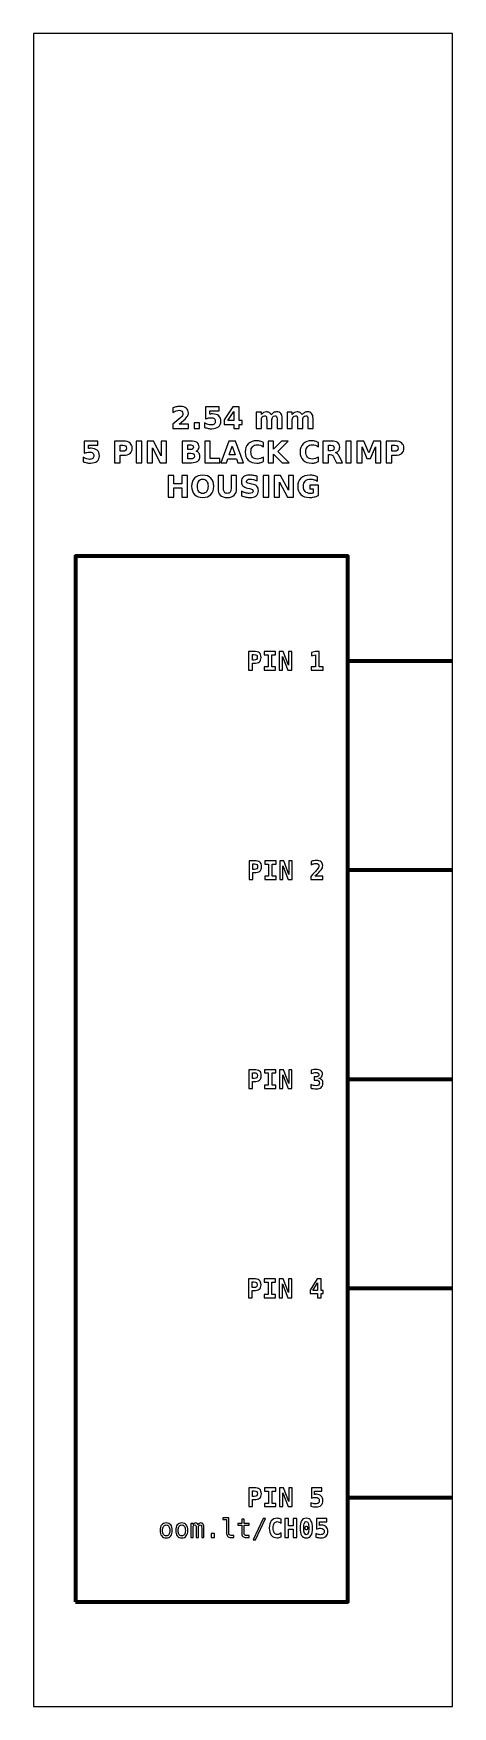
# Model space of a CAD drawing. Header units: centimetres. Extents: x -11.5 to -9.5, y -17.85 to -9.85.
import ezdxf

# ---------------------------------------------------------------- set-up
doc = ezdxf.new("R2010")
doc.units = ezdxf.units.CM
doc.header["$MEASUREMENT"] = 0
doc.layers.add('Layer 1', color=7, linetype='Continuous')

msp = doc.modelspace()

# ---------------------------------------------------------------- linework, layer by layer
at = {"layer": 'Layer 1', "color": 7}
msp.add_lwpolyline([(-11.5, -17.85), (-9.5, -17.85), (-9.5, -9.85), (-11.5, -9.85), (-11.5, -17.85)], close=True, dxfattribs=at)
at = {"layer": 'Layer 1', "color": 7, "lineweight": 100}
msp.add_lwpolyline([(-11.3, -17.35), (-10, -17.35), (-10, -12.35), (-11.3, -12.35), (-11.3, -17.35)], close=True, dxfattribs=at)
at = {"layer": 'Layer 1', "color": 250}
for points, knots in [([(-10.80503, -11.71872), (-10.80503, -11.71872), (-10.75975, -11.71872), (-10.75975, -11.71872), (-10.75975, -11.71872), (-10.75975, -11.71872), (-10.75975, -11.73822), (-10.75975, -11.73822), (-10.75975, -11.73822), (-10.75975, -11.73822), (-10.83452, -11.73822), (-10.83452, -11.73822), (-10.83452, -11.73822), (-10.83452, -11.73822), (-10.83452, -11.71872), (-10.83452, -11.71872), (-10.83452, -11.71872), (-10.83452, -11.71872), (-10.79696, -11.68559), (-10.79696, -11.68559), (-10.79696, -11.68559), (-10.7936, -11.68255), (-10.79113, -11.67959), (-10.78953, -11.6767), (-10.78953, -11.6767), (-10.78791, -11.6738), (-10.78711, -11.67079), (-10.78711, -11.66766), (-10.78711, -11.66766), (-10.78711, -11.66284), (-10.78873, -11.65896), (-10.79197, -11.65602), (-10.79197, -11.65602), (-10.7952, -11.65308), (-10.7995, -11.65163), (-10.80489, -11.65163), (-10.80489, -11.65163), (-10.80902, -11.65163), (-10.81354, -11.65252), (-10.81846, -11.65428), (-10.81846, -11.65428), (-10.82337, -11.65605), (-10.82864, -11.65868), (-10.83424, -11.66216), (-10.83424, -11.66216), (-10.83424, -11.66216), (-10.83424, -11.63956), (-10.83424, -11.63956), (-10.83424, -11.63956), (-10.82826, -11.63759), (-10.82236, -11.63608), (-10.81653, -11.63505), (-10.81653, -11.63505), (-10.81069, -11.63401), (-10.80498, -11.63349), (-10.79936, -11.63349), (-10.79936, -11.63349), (-10.78706, -11.63349), (-10.77749, -11.6362), (-10.77067, -11.64163), (-10.77067, -11.64163), (-10.76385, -11.64704), (-10.76044, -11.65459), (-10.76044, -11.6643), (-10.76044, -11.6643), (-10.76044, -11.6699), (-10.76189, -11.67512), (-10.76479, -11.67997), (-10.76479, -11.67997), (-10.76768, -11.68481), (-10.77377, -11.6913), (-10.78304, -11.69944), (-10.78304, -11.69944), (-10.78304, -11.69944), (-10.80503, -11.71872), (-10.80503, -11.71872)], [0, 0, 0, 0, 0.0526316, 0.0526316, 0.0526316, 0.0526316, 0.1052632, 0.1052632, 0.1052632, 0.1052632, 0.1578947, 0.1578947, 0.1578947, 0.1578947, 0.2105263, 0.2105263, 0.2105263, 0.2105263, 0.2631579, 0.2631579, 0.2631579, 0.2631579, 0.3157895, 0.3157895, 0.3157895, 0.3157895, 0.3684211, 0.3684211, 0.3684211, 0.3684211, 0.4210526, 0.4210526, 0.4210526, 0.4210526, 0.4736842, 0.4736842, 0.4736842, 0.4736842, 0.5263158, 0.5263158, 0.5263158, 0.5263158, 0.5789474, 0.5789474, 0.5789474, 0.5789474, 0.6315789, 0.6315789, 0.6315789, 0.6315789, 0.6842105, 0.6842105, 0.6842105, 0.6842105, 0.7368421, 0.7368421, 0.7368421, 0.7368421, 0.7894737, 0.7894737, 0.7894737, 0.7894737, 0.8421053, 0.8421053, 0.8421053, 0.8421053, 0.8947368, 0.8947368, 0.8947368, 0.8947368, 0.9473684, 0.9473684, 0.9473684, 0.9473684, 1, 1, 1, 1]), ([(-10.67894, -11.63535), (-10.67894, -11.63535), (-10.613, -11.63535), (-10.613, -11.63535), (-10.613, -11.63535), (-10.613, -11.63535), (-10.613, -11.65485), (-10.613, -11.65485), (-10.613, -11.65485), (-10.613, -11.65485), (-10.6578, -11.65485), (-10.6578, -11.65485), (-10.6578, -11.65485), (-10.6578, -11.65485), (-10.6578, -11.67077), (-10.6578, -11.67077), (-10.6578, -11.67077), (-10.65578, -11.67023), (-10.65375, -11.66981), (-10.65171, -11.6695), (-10.65171, -11.6695), (-10.64966, -11.66919), (-10.64752, -11.66905), (-10.64533, -11.66905), (-10.64533, -11.66905), (-10.63278, -11.66905), (-10.62302, -11.67218), (-10.61603, -11.67846), (-10.61603, -11.67846), (-10.60905, -11.68472), (-10.60557, -11.69346), (-10.60557, -11.70466), (-10.60557, -11.70466), (-10.60557, -11.71578), (-10.60938, -11.72449), (-10.61697, -11.73079), (-10.61697, -11.73079), (-10.62457, -11.73707), (-10.63513, -11.74022), (-10.64863, -11.74022), (-10.64863, -11.74022), (-10.65446, -11.74022), (-10.66025, -11.73965), (-10.66596, -11.73853), (-10.66596, -11.73853), (-10.67168, -11.7374), (-10.67737, -11.7357), (-10.68301, -11.7334), (-10.68301, -11.7334), (-10.68301, -11.7334), (-10.68301, -11.71251), (-10.68301, -11.71251), (-10.68301, -11.71251), (-10.67741, -11.71574), (-10.6721, -11.71814), (-10.66707, -11.71973), (-10.66707, -11.71973), (-10.66203, -11.72136), (-10.65728, -11.72216), (-10.65284, -11.72216), (-10.65284, -11.72216), (-10.64639, -11.72216), (-10.64134, -11.72058), (-10.63764, -11.71743), (-10.63764, -11.71743), (-10.63395, -11.7143), (-10.63209, -11.71005), (-10.63209, -11.70466), (-10.63209, -11.70466), (-10.63209, -11.69925), (-10.63395, -11.69499), (-10.63764, -11.69187), (-10.63764, -11.69187), (-10.64134, -11.68874), (-10.64639, -11.68719), (-10.65284, -11.68719), (-10.65284, -11.68719), (-10.65665, -11.68719), (-10.66072, -11.68768), (-10.66502, -11.68867), (-10.66502, -11.68867), (-10.66935, -11.68965), (-10.67398, -11.69118), (-10.67894, -11.69325), (-10.67894, -11.69325), (-10.67894, -11.69325), (-10.67894, -11.63535), (-10.67894, -11.63535)], [0, 0, 0, 0, 0.0454545, 0.0454545, 0.0454545, 0.0454545, 0.0909091, 0.0909091, 0.0909091, 0.0909091, 0.1363636, 0.1363636, 0.1363636, 0.1363636, 0.1818182, 0.1818182, 0.1818182, 0.1818182, 0.2272727, 0.2272727, 0.2272727, 0.2272727, 0.2727273, 0.2727273, 0.2727273, 0.2727273, 0.3181818, 0.3181818, 0.3181818, 0.3181818, 0.3636364, 0.3636364, 0.3636364, 0.3636364, 0.4090909, 0.4090909, 0.4090909, 0.4090909, 0.4545455, 0.4545455, 0.4545455, 0.4545455, 0.5, 0.5, 0.5, 0.5, 0.5454545, 0.5454545, 0.5454545, 0.5454545, 0.5909091, 0.5909091, 0.5909091, 0.5909091, 0.6363636, 0.6363636, 0.6363636, 0.6363636, 0.6818182, 0.6818182, 0.6818182, 0.6818182, 0.7272727, 0.7272727, 0.7272727, 0.7272727, 0.7727273, 0.7727273, 0.7727273, 0.7727273, 0.8181818, 0.8181818, 0.8181818, 0.8181818, 0.8636364, 0.8636364, 0.8636364, 0.8636364, 0.9090909, 0.9090909, 0.9090909, 0.9090909, 0.9545455, 0.9545455, 0.9545455, 0.9545455, 1, 1, 1, 1]), ([(-10.54816, -11.63535), (-10.54816, -11.63535), (-10.51866, -11.63535), (-10.51866, -11.63535), (-10.51866, -11.63535), (-10.51866, -11.63535), (-10.51866, -11.70026), (-10.51866, -11.70026), (-10.51866, -11.70026), (-10.51866, -11.70026), (-10.50399, -11.70026), (-10.50399, -11.70026), (-10.50399, -11.70026), (-10.50399, -11.70026), (-10.50399, -11.71948), (-10.50399, -11.71948), (-10.50399, -11.71948), (-10.50399, -11.71948), (-10.51866, -11.71948), (-10.51866, -11.71948), (-10.51866, -11.71948), (-10.51866, -11.71948), (-10.51866, -11.73822), (-10.51866, -11.73822), (-10.51866, -11.73822), (-10.51866, -11.73822), (-10.54373, -11.73822), (-10.54373, -11.73822), (-10.54373, -11.73822), (-10.54373, -11.73822), (-10.54373, -11.71948), (-10.54373, -11.71948), (-10.54373, -11.71948), (-10.54373, -11.71948), (-10.58936, -11.71948), (-10.58936, -11.71948), (-10.58936, -11.71948), (-10.58936, -11.71948), (-10.58936, -11.69673), (-10.58936, -11.69673), (-10.58936, -11.69673), (-10.58936, -11.69673), (-10.54816, -11.63535), (-10.54816, -11.63535)], [0, 0, 0, 0, 0.0909091, 0.0909091, 0.0909091, 0.0909091, 0.1818182, 0.1818182, 0.1818182, 0.1818182, 0.2727273, 0.2727273, 0.2727273, 0.2727273, 0.3636364, 0.3636364, 0.3636364, 0.3636364, 0.4545455, 0.4545455, 0.4545455, 0.4545455, 0.5454545, 0.5454545, 0.5454545, 0.5454545, 0.6363636, 0.6363636, 0.6363636, 0.6363636, 0.7272727, 0.7272727, 0.7272727, 0.7272727, 0.8181818, 0.8181818, 0.8181818, 0.8181818, 0.9090909, 0.9090909, 0.9090909, 0.9090909, 1, 1, 1, 1]), ([(-10.54373, -11.6572), (-10.54373, -11.6572), (-10.57283, -11.70026), (-10.57283, -11.70026), (-10.57283, -11.70026), (-10.57283, -11.70026), (-10.54373, -11.70026), (-10.54373, -11.70026), (-10.54373, -11.70026), (-10.54373, -11.70026), (-10.54373, -11.6572), (-10.54373, -11.6572)], [0, 0, 0, 0, 0.3333333, 0.3333333, 0.3333333, 0.3333333, 0.6666667, 0.6666667, 0.6666667, 0.6666667, 1, 1, 1, 1]), ([(-10.36502, -11.67387), (-10.36189, -11.6691), (-10.3582, -11.66545), (-10.35389, -11.66296), (-10.35389, -11.66296), (-10.34959, -11.66044), (-10.34489, -11.6592), (-10.33974, -11.6592), (-10.33974, -11.6592), (-10.33087, -11.6592), (-10.32412, -11.66193), (-10.31949, -11.66741), (-10.31949, -11.66741), (-10.31485, -11.67286), (-10.31252, -11.68081), (-10.31252, -11.69123), (-10.31252, -11.69123), (-10.31252, -11.69123), (-10.31252, -11.73822), (-10.31252, -11.73822), (-10.31252, -11.73822), (-10.31252, -11.73822), (-10.33734, -11.73822), (-10.33734, -11.73822), (-10.33734, -11.73822), (-10.33734, -11.73822), (-10.33734, -11.69798), (-10.33734, -11.69798), (-10.33734, -11.69798), (-10.33729, -11.69739), (-10.33727, -11.69678), (-10.33724, -11.69612), (-10.33724, -11.69612), (-10.33722, -11.69549), (-10.3372, -11.69457), (-10.3372, -11.69337), (-10.3372, -11.69337), (-10.3372, -11.68791), (-10.33799, -11.68394), (-10.33962, -11.68149), (-10.33962, -11.68149), (-10.34122, -11.67902), (-10.3438, -11.6778), (-10.34738, -11.6778), (-10.34738, -11.6778), (-10.35208, -11.6778), (-10.35568, -11.67973), (-10.35824, -11.68359), (-10.35824, -11.68359), (-10.36078, -11.68744), (-10.3621, -11.69302), (-10.3622, -11.70033), (-10.3622, -11.70033), (-10.3622, -11.70033), (-10.3622, -11.73822), (-10.3622, -11.73822), (-10.3622, -11.73822), (-10.3622, -11.73822), (-10.38701, -11.73822), (-10.38701, -11.73822), (-10.38701, -11.73822), (-10.38701, -11.73822), (-10.38701, -11.69798), (-10.38701, -11.69798), (-10.38701, -11.69798), (-10.38701, -11.68944), (-10.38774, -11.68394), (-10.38922, -11.68149), (-10.38922, -11.68149), (-10.39068, -11.67902), (-10.39329, -11.6778), (-10.39705, -11.6778), (-10.39705, -11.6778), (-10.4018, -11.6778), (-10.40545, -11.67975), (-10.40801, -11.68363), (-10.40801, -11.68363), (-10.41057, -11.68751), (-10.41187, -11.69304), (-10.41187, -11.70026), (-10.41187, -11.70026), (-10.41187, -11.70026), (-10.41187, -11.73822), (-10.41187, -11.73822), (-10.41187, -11.73822), (-10.41187, -11.73822), (-10.43668, -11.73822), (-10.43668, -11.73822), (-10.43668, -11.73822), (-10.43668, -11.73822), (-10.43668, -11.66106), (-10.43668, -11.66106), (-10.43668, -11.66106), (-10.43668, -11.66106), (-10.41187, -11.66106), (-10.41187, -11.66106), (-10.41187, -11.66106), (-10.41187, -11.66106), (-10.41187, -11.67237), (-10.41187, -11.67237), (-10.41187, -11.67237), (-10.40883, -11.66799), (-10.40535, -11.66473), (-10.40142, -11.66251), (-10.40142, -11.66251), (-10.3975, -11.6603), (-10.39317, -11.6592), (-10.38844, -11.6592), (-10.38844, -11.6592), (-10.38313, -11.6592), (-10.3784, -11.66049), (-10.37433, -11.66306), (-10.37433, -11.66306), (-10.37024, -11.66564), (-10.36713, -11.66924), (-10.36502, -11.67387)], [0, 0, 0, 0, 0.0344828, 0.0344828, 0.0344828, 0.0344828, 0.0689655, 0.0689655, 0.0689655, 0.0689655, 0.1034483, 0.1034483, 0.1034483, 0.1034483, 0.137931, 0.137931, 0.137931, 0.137931, 0.1724138, 0.1724138, 0.1724138, 0.1724138, 0.2068966, 0.2068966, 0.2068966, 0.2068966, 0.2413793, 0.2413793, 0.2413793, 0.2413793, 0.2758621, 0.2758621, 0.2758621, 0.2758621, 0.3103448, 0.3103448, 0.3103448, 0.3103448, 0.3448276, 0.3448276, 0.3448276, 0.3448276, 0.3793103, 0.3793103, 0.3793103, 0.3793103, 0.4137931, 0.4137931, 0.4137931, 0.4137931, 0.4482759, 0.4482759, 0.4482759, 0.4482759, 0.4827586, 0.4827586, 0.4827586, 0.4827586, 0.5172414, 0.5172414, 0.5172414, 0.5172414, 0.5517241, 0.5517241, 0.5517241, 0.5517241, 0.5862069, 0.5862069, 0.5862069, 0.5862069, 0.6206897, 0.6206897, 0.6206897, 0.6206897, 0.6551724, 0.6551724, 0.6551724, 0.6551724, 0.6896552, 0.6896552, 0.6896552, 0.6896552, 0.7241379, 0.7241379, 0.7241379, 0.7241379, 0.7586207, 0.7586207, 0.7586207, 0.7586207, 0.7931034, 0.7931034, 0.7931034, 0.7931034, 0.8275862, 0.8275862, 0.8275862, 0.8275862, 0.862069, 0.862069, 0.862069, 0.862069, 0.8965517, 0.8965517, 0.8965517, 0.8965517, 0.9310345, 0.9310345, 0.9310345, 0.9310345, 0.9655172, 0.9655172, 0.9655172, 0.9655172, 1, 1, 1, 1]), ([(-10.21798, -11.67387), (-10.21485, -11.6691), (-10.21116, -11.66545), (-10.20685, -11.66296), (-10.20685, -11.66296), (-10.20255, -11.66044), (-10.19785, -11.6592), (-10.1927, -11.6592), (-10.1927, -11.6592), (-10.18383, -11.6592), (-10.17708, -11.66193), (-10.17245, -11.66741), (-10.17245, -11.66741), (-10.16781, -11.67286), (-10.16548, -11.68081), (-10.16548, -11.69123), (-10.16548, -11.69123), (-10.16548, -11.69123), (-10.16548, -11.73822), (-10.16548, -11.73822), (-10.16548, -11.73822), (-10.16548, -11.73822), (-10.1903, -11.73822), (-10.1903, -11.73822), (-10.1903, -11.73822), (-10.1903, -11.73822), (-10.1903, -11.69798), (-10.1903, -11.69798), (-10.1903, -11.69798), (-10.19025, -11.69739), (-10.19023, -11.69678), (-10.1902, -11.69612), (-10.1902, -11.69612), (-10.19018, -11.69549), (-10.19016, -11.69457), (-10.19016, -11.69337), (-10.19016, -11.69337), (-10.19016, -11.68791), (-10.19095, -11.68394), (-10.19258, -11.68149), (-10.19258, -11.68149), (-10.19418, -11.67902), (-10.19676, -11.6778), (-10.20034, -11.6778), (-10.20034, -11.6778), (-10.20504, -11.6778), (-10.20864, -11.67973), (-10.2112, -11.68359), (-10.2112, -11.68359), (-10.21374, -11.68744), (-10.21506, -11.69302), (-10.21516, -11.70033), (-10.21516, -11.70033), (-10.21516, -11.70033), (-10.21516, -11.73822), (-10.21516, -11.73822), (-10.21516, -11.73822), (-10.21516, -11.73822), (-10.23997, -11.73822), (-10.23997, -11.73822), (-10.23997, -11.73822), (-10.23997, -11.73822), (-10.23997, -11.69798), (-10.23997, -11.69798), (-10.23997, -11.69798), (-10.23997, -11.68944), (-10.2407, -11.68394), (-10.24218, -11.68149), (-10.24218, -11.68149), (-10.24364, -11.67902), (-10.24625, -11.6778), (-10.25001, -11.6778), (-10.25001, -11.6778), (-10.25476, -11.6778), (-10.25841, -11.67975), (-10.26097, -11.68363), (-10.26097, -11.68363), (-10.26353, -11.68751), (-10.26483, -11.69304), (-10.26483, -11.70026), (-10.26483, -11.70026), (-10.26483, -11.70026), (-10.26483, -11.73822), (-10.26483, -11.73822), (-10.26483, -11.73822), (-10.26483, -11.73822), (-10.28964, -11.73822), (-10.28964, -11.73822), (-10.28964, -11.73822), (-10.28964, -11.73822), (-10.28964, -11.66106), (-10.28964, -11.66106), (-10.28964, -11.66106), (-10.28964, -11.66106), (-10.26483, -11.66106), (-10.26483, -11.66106), (-10.26483, -11.66106), (-10.26483, -11.66106), (-10.26483, -11.67237), (-10.26483, -11.67237), (-10.26483, -11.67237), (-10.26179, -11.66799), (-10.25831, -11.66473), (-10.25438, -11.66251), (-10.25438, -11.66251), (-10.25046, -11.6603), (-10.24613, -11.6592), (-10.2414, -11.6592), (-10.2414, -11.6592), (-10.23609, -11.6592), (-10.23136, -11.66049), (-10.22729, -11.66306), (-10.22729, -11.66306), (-10.2232, -11.66564), (-10.22009, -11.66924), (-10.21798, -11.67387)], [0, 0, 0, 0, 0.0344828, 0.0344828, 0.0344828, 0.0344828, 0.0689655, 0.0689655, 0.0689655, 0.0689655, 0.1034483, 0.1034483, 0.1034483, 0.1034483, 0.137931, 0.137931, 0.137931, 0.137931, 0.1724138, 0.1724138, 0.1724138, 0.1724138, 0.2068966, 0.2068966, 0.2068966, 0.2068966, 0.2413793, 0.2413793, 0.2413793, 0.2413793, 0.2758621, 0.2758621, 0.2758621, 0.2758621, 0.3103448, 0.3103448, 0.3103448, 0.3103448, 0.3448276, 0.3448276, 0.3448276, 0.3448276, 0.3793103, 0.3793103, 0.3793103, 0.3793103, 0.4137931, 0.4137931, 0.4137931, 0.4137931, 0.4482759, 0.4482759, 0.4482759, 0.4482759, 0.4827586, 0.4827586, 0.4827586, 0.4827586, 0.5172414, 0.5172414, 0.5172414, 0.5172414, 0.5517241, 0.5517241, 0.5517241, 0.5517241, 0.5862069, 0.5862069, 0.5862069, 0.5862069, 0.6206897, 0.6206897, 0.6206897, 0.6206897, 0.6551724, 0.6551724, 0.6551724, 0.6551724, 0.6896552, 0.6896552, 0.6896552, 0.6896552, 0.7241379, 0.7241379, 0.7241379, 0.7241379, 0.7586207, 0.7586207, 0.7586207, 0.7586207, 0.7931034, 0.7931034, 0.7931034, 0.7931034, 0.8275862, 0.8275862, 0.8275862, 0.8275862, 0.862069, 0.862069, 0.862069, 0.862069, 0.8965517, 0.8965517, 0.8965517, 0.8965517, 0.9310345, 0.9310345, 0.9310345, 0.9310345, 0.9655172, 0.9655172, 0.9655172, 0.9655172, 1, 1, 1, 1]), ([(-10.73311, -11.71155), (-10.73311, -11.71155), (-10.70829, -11.71155), (-10.70829, -11.71155), (-10.70829, -11.71155), (-10.70829, -11.71155), (-10.70829, -11.73822), (-10.70829, -11.73822), (-10.70829, -11.73822), (-10.70829, -11.73822), (-10.73311, -11.73822), (-10.73311, -11.73822), (-10.73311, -11.73822), (-10.73311, -11.73822), (-10.73311, -11.71155), (-10.73311, -11.71155)], [0, 0, 0, 0, 0.25, 0.25, 0.25, 0.25, 0.5, 0.5, 0.5, 0.5, 0.75, 0.75, 0.75, 0.75, 1, 1, 1, 1]), ([(-11.25888, -11.7996), (-11.25888, -11.7996), (-11.19294, -11.7996), (-11.19294, -11.7996), (-11.19294, -11.7996), (-11.19294, -11.7996), (-11.19294, -11.8191), (-11.19294, -11.8191), (-11.19294, -11.8191), (-11.19294, -11.8191), (-11.23774, -11.8191), (-11.23774, -11.8191), (-11.23774, -11.8191), (-11.23774, -11.8191), (-11.23774, -11.83502), (-11.23774, -11.83502), (-11.23774, -11.83502), (-11.23572, -11.83448), (-11.23369, -11.83406), (-11.23165, -11.83375), (-11.23165, -11.83375), (-11.2296, -11.83344), (-11.22746, -11.8333), (-11.22527, -11.8333), (-11.22527, -11.8333), (-11.21272, -11.8333), (-11.20296, -11.83643), (-11.19597, -11.84271), (-11.19597, -11.84271), (-11.18899, -11.84897), (-11.18551, -11.85771), (-11.18551, -11.86891), (-11.18551, -11.86891), (-11.18551, -11.88003), (-11.18932, -11.88874), (-11.19691, -11.89504), (-11.19691, -11.89504), (-11.20451, -11.90132), (-11.21507, -11.90447), (-11.22857, -11.90447), (-11.22857, -11.90447), (-11.2344, -11.90447), (-11.24019, -11.9039), (-11.2459, -11.90278), (-11.2459, -11.90278), (-11.25162, -11.90165), (-11.25731, -11.89995), (-11.26295, -11.89765), (-11.26295, -11.89765), (-11.26295, -11.89765), (-11.26295, -11.87676), (-11.26295, -11.87676), (-11.26295, -11.87676), (-11.25735, -11.87999), (-11.25204, -11.88239), (-11.24701, -11.88398), (-11.24701, -11.88398), (-11.24197, -11.88561), (-11.23722, -11.88641), (-11.23278, -11.88641), (-11.23278, -11.88641), (-11.22633, -11.88641), (-11.22128, -11.88483), (-11.21758, -11.88168), (-11.21758, -11.88168), (-11.21389, -11.87855), (-11.21203, -11.8743), (-11.21203, -11.86891), (-11.21203, -11.86891), (-11.21203, -11.8635), (-11.21389, -11.85924), (-11.21758, -11.85612), (-11.21758, -11.85612), (-11.22128, -11.85299), (-11.22633, -11.85144), (-11.23278, -11.85144), (-11.23278, -11.85144), (-11.23659, -11.85144), (-11.24066, -11.85193), (-11.24496, -11.85292), (-11.24496, -11.85292), (-11.24929, -11.8539), (-11.25392, -11.85543), (-11.25888, -11.8575), (-11.25888, -11.8575), (-11.25888, -11.8575), (-11.25888, -11.7996), (-11.25888, -11.7996)], [0, 0, 0, 0, 0.0454545, 0.0454545, 0.0454545, 0.0454545, 0.0909091, 0.0909091, 0.0909091, 0.0909091, 0.1363636, 0.1363636, 0.1363636, 0.1363636, 0.1818182, 0.1818182, 0.1818182, 0.1818182, 0.2272727, 0.2272727, 0.2272727, 0.2272727, 0.2727273, 0.2727273, 0.2727273, 0.2727273, 0.3181818, 0.3181818, 0.3181818, 0.3181818, 0.3636364, 0.3636364, 0.3636364, 0.3636364, 0.4090909, 0.4090909, 0.4090909, 0.4090909, 0.4545455, 0.4545455, 0.4545455, 0.4545455, 0.5, 0.5, 0.5, 0.5, 0.5454545, 0.5454545, 0.5454545, 0.5454545, 0.5909091, 0.5909091, 0.5909091, 0.5909091, 0.6363636, 0.6363636, 0.6363636, 0.6363636, 0.6818182, 0.6818182, 0.6818182, 0.6818182, 0.7272727, 0.7272727, 0.7272727, 0.7272727, 0.7727273, 0.7727273, 0.7727273, 0.7727273, 0.8181818, 0.8181818, 0.8181818, 0.8181818, 0.8636364, 0.8636364, 0.8636364, 0.8636364, 0.9090909, 0.9090909, 0.9090909, 0.9090909, 0.9545455, 0.9545455, 0.9545455, 0.9545455, 1, 1, 1, 1]), ([(-11.11356, -11.7996), (-11.11356, -11.7996), (-11.06954, -11.7996), (-11.06954, -11.7996), (-11.06954, -11.7996), (-11.05644, -11.7996), (-11.04639, -11.80252), (-11.03938, -11.80833), (-11.03938, -11.80833), (-11.03238, -11.81414), (-11.02887, -11.82241), (-11.02887, -11.83316), (-11.02887, -11.83316), (-11.02887, -11.84393), (-11.03238, -11.85223), (-11.03938, -11.85804), (-11.03938, -11.85804), (-11.04639, -11.86385), (-11.05644, -11.86677), (-11.06954, -11.86677), (-11.06954, -11.86677), (-11.06954, -11.86677), (-11.08703, -11.86677), (-11.08703, -11.86677), (-11.08703, -11.86677), (-11.08703, -11.86677), (-11.08703, -11.90247), (-11.08703, -11.90247), (-11.08703, -11.90247), (-11.08703, -11.90247), (-11.11356, -11.90247), (-11.11356, -11.90247), (-11.11356, -11.90247), (-11.11356, -11.90247), (-11.11356, -11.7996), (-11.11356, -11.7996)], [0, 0, 0, 0, 0.1111111, 0.1111111, 0.1111111, 0.1111111, 0.2222222, 0.2222222, 0.2222222, 0.2222222, 0.3333333, 0.3333333, 0.3333333, 0.3333333, 0.4444444, 0.4444444, 0.4444444, 0.4444444, 0.5555556, 0.5555556, 0.5555556, 0.5555556, 0.6666667, 0.6666667, 0.6666667, 0.6666667, 0.7777778, 0.7777778, 0.7777778, 0.7777778, 0.8888889, 0.8888889, 0.8888889, 0.8888889, 1, 1, 1, 1]), ([(-11.08703, -11.81882), (-11.08703, -11.81882), (-11.08703, -11.84755), (-11.08703, -11.84755), (-11.08703, -11.84755), (-11.08703, -11.84755), (-11.07236, -11.84755), (-11.07236, -11.84755), (-11.07236, -11.84755), (-11.06721, -11.84755), (-11.06323, -11.84631), (-11.06043, -11.84379), (-11.06043, -11.84379), (-11.05763, -11.8413), (-11.05622, -11.83775), (-11.05622, -11.83316), (-11.05622, -11.83316), (-11.05622, -11.82855), (-11.05763, -11.82502), (-11.06043, -11.82253), (-11.06043, -11.82253), (-11.06323, -11.82006), (-11.06721, -11.81882), (-11.07236, -11.81882), (-11.07236, -11.81882), (-11.07236, -11.81882), (-11.08703, -11.81882), (-11.08703, -11.81882)], [0, 0, 0, 0, 0.1428571, 0.1428571, 0.1428571, 0.1428571, 0.2857143, 0.2857143, 0.2857143, 0.2857143, 0.4285714, 0.4285714, 0.4285714, 0.4285714, 0.5714286, 0.5714286, 0.5714286, 0.5714286, 0.7142857, 0.7142857, 0.7142857, 0.7142857, 0.8571429, 0.8571429, 0.8571429, 0.8571429, 1, 1, 1, 1]), ([(-11.01015, -11.7996), (-11.01015, -11.7996), (-10.98362, -11.7996), (-10.98362, -11.7996), (-10.98362, -11.7996), (-10.98362, -11.7996), (-10.98362, -11.90247), (-10.98362, -11.90247), (-10.98362, -11.90247), (-10.98362, -11.90247), (-11.01015, -11.90247), (-11.01015, -11.90247), (-11.01015, -11.90247), (-11.01015, -11.90247), (-11.01015, -11.7996), (-11.01015, -11.7996)], [0, 0, 0, 0, 0.25, 0.25, 0.25, 0.25, 0.5, 0.5, 0.5, 0.5, 0.75, 0.75, 0.75, 0.75, 1, 1, 1, 1]), ([(-10.95766, -11.7996), (-10.95766, -11.7996), (-10.92803, -11.7996), (-10.92803, -11.7996), (-10.92803, -11.7996), (-10.92803, -11.7996), (-10.89061, -11.87016), (-10.89061, -11.87016), (-10.89061, -11.87016), (-10.89061, -11.87016), (-10.89061, -11.7996), (-10.89061, -11.7996), (-10.89061, -11.7996), (-10.89061, -11.7996), (-10.86547, -11.7996), (-10.86547, -11.7996), (-10.86547, -11.7996), (-10.86547, -11.7996), (-10.86547, -11.90247), (-10.86547, -11.90247), (-10.86547, -11.90247), (-10.86547, -11.90247), (-10.8951, -11.90247), (-10.8951, -11.90247), (-10.8951, -11.90247), (-10.8951, -11.90247), (-10.93252, -11.83191), (-10.93252, -11.83191), (-10.93252, -11.83191), (-10.93252, -11.83191), (-10.93252, -11.90247), (-10.93252, -11.90247), (-10.93252, -11.90247), (-10.93252, -11.90247), (-10.95766, -11.90247), (-10.95766, -11.90247), (-10.95766, -11.90247), (-10.95766, -11.90247), (-10.95766, -11.7996), (-10.95766, -11.7996)], [0, 0, 0, 0, 0.1, 0.1, 0.1, 0.1, 0.2, 0.2, 0.2, 0.2, 0.3, 0.3, 0.3, 0.3, 0.4, 0.4, 0.4, 0.4, 0.5, 0.5, 0.5, 0.5, 0.6, 0.6, 0.6, 0.6, 0.7, 0.7, 0.7, 0.7, 0.8, 0.8, 0.8, 0.8, 0.9, 0.9, 0.9, 0.9, 1, 1, 1, 1]), ([(-10.72367, -11.84741), (-10.71798, -11.84906), (-10.71356, -11.85212), (-10.71043, -11.85659), (-10.71043, -11.85659), (-10.7073, -11.86103), (-10.70575, -11.86651), (-10.70575, -11.87298), (-10.70575, -11.87298), (-10.70575, -11.8829), (-10.70912, -11.89029), (-10.71582, -11.89516), (-10.71582, -11.89516), (-10.72252, -11.90002), (-10.73273, -11.90247), (-10.74642, -11.90247), (-10.74642, -11.90247), (-10.74642, -11.90247), (-10.79044, -11.90247), (-10.79044, -11.90247), (-10.79044, -11.90247), (-10.79044, -11.90247), (-10.79044, -11.7996), (-10.79044, -11.7996), (-10.79044, -11.7996), (-10.79044, -11.7996), (-10.75062, -11.7996), (-10.75062, -11.7996), (-10.75062, -11.7996), (-10.73633, -11.7996), (-10.72598, -11.80176), (-10.71958, -11.80607), (-10.71958, -11.80607), (-10.71316, -11.8104), (-10.70996, -11.81731), (-10.70996, -11.82681), (-10.70996, -11.82681), (-10.70996, -11.83182), (-10.71114, -11.83608), (-10.71347, -11.83961), (-10.71347, -11.83961), (-10.71582, -11.84311), (-10.7192, -11.84572), (-10.72367, -11.84741)], [0, 0, 0, 0, 0.0909091, 0.0909091, 0.0909091, 0.0909091, 0.1818182, 0.1818182, 0.1818182, 0.1818182, 0.2727273, 0.2727273, 0.2727273, 0.2727273, 0.3636364, 0.3636364, 0.3636364, 0.3636364, 0.4545455, 0.4545455, 0.4545455, 0.4545455, 0.5454545, 0.5454545, 0.5454545, 0.5454545, 0.6363636, 0.6363636, 0.6363636, 0.6363636, 0.7272727, 0.7272727, 0.7272727, 0.7272727, 0.8181818, 0.8181818, 0.8181818, 0.8181818, 0.9090909, 0.9090909, 0.9090909, 0.9090909, 1, 1, 1, 1]), ([(-10.74924, -11.83942), (-10.74505, -11.83942), (-10.74188, -11.8385), (-10.73974, -11.83667), (-10.73974, -11.83667), (-10.73757, -11.83483), (-10.73649, -11.83213), (-10.73649, -11.82853), (-10.73649, -11.82853), (-10.73649, -11.825), (-10.73757, -11.82232), (-10.73974, -11.82046), (-10.73974, -11.82046), (-10.74188, -11.8186), (-10.74505, -11.81766), (-10.74924, -11.81766), (-10.74924, -11.81766), (-10.74924, -11.81766), (-10.76391, -11.81766), (-10.76391, -11.81766), (-10.76391, -11.81766), (-10.76391, -11.81766), (-10.76391, -11.83942), (-10.76391, -11.83942), (-10.76391, -11.83942), (-10.76391, -11.83942), (-10.74924, -11.83942), (-10.74924, -11.83942)], [0, 0, 0, 0, 0.1428571, 0.1428571, 0.1428571, 0.1428571, 0.2857143, 0.2857143, 0.2857143, 0.2857143, 0.4285714, 0.4285714, 0.4285714, 0.4285714, 0.5714286, 0.5714286, 0.5714286, 0.5714286, 0.7142857, 0.7142857, 0.7142857, 0.7142857, 0.8571429, 0.8571429, 0.8571429, 0.8571429, 1, 1, 1, 1]), ([(-10.68289, -11.7996), (-10.68289, -11.7996), (-10.65636, -11.7996), (-10.65636, -11.7996), (-10.65636, -11.7996), (-10.65636, -11.7996), (-10.65636, -11.88241), (-10.65636, -11.88241), (-10.65636, -11.88241), (-10.65636, -11.88241), (-10.6098, -11.88241), (-10.6098, -11.88241), (-10.6098, -11.88241), (-10.6098, -11.88241), (-10.6098, -11.90247), (-10.6098, -11.90247), (-10.6098, -11.90247), (-10.6098, -11.90247), (-10.68289, -11.90247), (-10.68289, -11.90247), (-10.68289, -11.90247), (-10.68289, -11.90247), (-10.68289, -11.7996), (-10.68289, -11.7996)], [0, 0, 0, 0, 0.1666667, 0.1666667, 0.1666667, 0.1666667, 0.3333333, 0.3333333, 0.3333333, 0.3333333, 0.5, 0.5, 0.5, 0.5, 0.6666667, 0.6666667, 0.6666667, 0.6666667, 0.8333333, 0.8333333, 0.8333333, 0.8333333, 1, 1, 1, 1]), ([(-10.53056, -11.88375), (-10.53056, -11.88375), (-10.57205, -11.88375), (-10.57205, -11.88375), (-10.57205, -11.88375), (-10.57205, -11.88375), (-10.57859, -11.90247), (-10.57859, -11.90247), (-10.57859, -11.90247), (-10.57859, -11.90247), (-10.60526, -11.90247), (-10.60526, -11.90247), (-10.60526, -11.90247), (-10.60526, -11.90247), (-10.56716, -11.7996), (-10.56716, -11.7996), (-10.56716, -11.7996), (-10.56716, -11.7996), (-10.53553, -11.7996), (-10.53553, -11.7996), (-10.53553, -11.7996), (-10.53553, -11.7996), (-10.49743, -11.90247), (-10.49743, -11.90247), (-10.49743, -11.90247), (-10.49743, -11.90247), (-10.5241, -11.90247), (-10.5241, -11.90247), (-10.5241, -11.90247), (-10.5241, -11.90247), (-10.53056, -11.88375), (-10.53056, -11.88375)], [0, 0, 0, 0, 0.125, 0.125, 0.125, 0.125, 0.25, 0.25, 0.25, 0.25, 0.375, 0.375, 0.375, 0.375, 0.5, 0.5, 0.5, 0.5, 0.625, 0.625, 0.625, 0.625, 0.75, 0.75, 0.75, 0.75, 0.875, 0.875, 0.875, 0.875, 1, 1, 1, 1]), ([(-10.56544, -11.86465), (-10.56544, -11.86465), (-10.53724, -11.86465), (-10.53724, -11.86465), (-10.53724, -11.86465), (-10.53724, -11.86465), (-10.55131, -11.82373), (-10.55131, -11.82373), (-10.55131, -11.82373), (-10.55131, -11.82373), (-10.56544, -11.86465), (-10.56544, -11.86465)], [0, 0, 0, 0, 0.3333333, 0.3333333, 0.3333333, 0.3333333, 0.6666667, 0.6666667, 0.6666667, 0.6666667, 1, 1, 1, 1]), ([(-10.40218, -11.89683), (-10.40704, -11.89934), (-10.41212, -11.90125), (-10.41742, -11.90254), (-10.41742, -11.90254), (-10.42268, -11.90383), (-10.42821, -11.90447), (-10.43395, -11.90447), (-10.43395, -11.90447), (-10.45107, -11.90447), (-10.46464, -11.89967), (-10.47466, -11.8901), (-10.47466, -11.8901), (-10.48468, -11.88053), (-10.48969, -11.86755), (-10.48969, -11.85113), (-10.48969, -11.85113), (-10.48969, -11.83469), (-10.48468, -11.82168), (-10.47466, -11.81211), (-10.47466, -11.81211), (-10.46464, -11.80254), (-10.45107, -11.79774), (-10.43395, -11.79774), (-10.43395, -11.79774), (-10.42821, -11.79774), (-10.42268, -11.79838), (-10.41742, -11.79967), (-10.41742, -11.79967), (-10.41212, -11.80096), (-10.40704, -11.80287), (-10.40218, -11.80539), (-10.40218, -11.80539), (-10.40218, -11.80539), (-10.40218, -11.82667), (-10.40218, -11.82667), (-10.40218, -11.82667), (-10.40709, -11.82331), (-10.41194, -11.82086), (-10.41671, -11.81931), (-10.41671, -11.81931), (-10.42148, -11.81773), (-10.42652, -11.81696), (-10.43181, -11.81696), (-10.43181, -11.81696), (-10.44126, -11.81696), (-10.44872, -11.81999), (-10.45413, -11.82606), (-10.45413, -11.82606), (-10.45956, -11.83213), (-10.46227, -11.84048), (-10.46227, -11.85113), (-10.46227, -11.85113), (-10.46227, -11.86176), (-10.45956, -11.87009), (-10.45413, -11.87615), (-10.45413, -11.87615), (-10.44872, -11.88222), (-10.44126, -11.88525), (-10.43181, -11.88525), (-10.43181, -11.88525), (-10.42652, -11.88525), (-10.42148, -11.88448), (-10.41671, -11.8829), (-10.41671, -11.8829), (-10.41194, -11.88135), (-10.40709, -11.8789), (-10.40218, -11.87554), (-10.40218, -11.87554), (-10.40218, -11.87554), (-10.40218, -11.89683), (-10.40218, -11.89683)], [0, 0, 0, 0, 0.0555556, 0.0555556, 0.0555556, 0.0555556, 0.1111111, 0.1111111, 0.1111111, 0.1111111, 0.1666667, 0.1666667, 0.1666667, 0.1666667, 0.2222222, 0.2222222, 0.2222222, 0.2222222, 0.2777778, 0.2777778, 0.2777778, 0.2777778, 0.3333333, 0.3333333, 0.3333333, 0.3333333, 0.3888889, 0.3888889, 0.3888889, 0.3888889, 0.4444444, 0.4444444, 0.4444444, 0.4444444, 0.5, 0.5, 0.5, 0.5, 0.5555556, 0.5555556, 0.5555556, 0.5555556, 0.6111111, 0.6111111, 0.6111111, 0.6111111, 0.6666667, 0.6666667, 0.6666667, 0.6666667, 0.7222222, 0.7222222, 0.7222222, 0.7222222, 0.7777778, 0.7777778, 0.7777778, 0.7777778, 0.8333333, 0.8333333, 0.8333333, 0.8333333, 0.8888889, 0.8888889, 0.8888889, 0.8888889, 0.9444444, 0.9444444, 0.9444444, 0.9444444, 1, 1, 1, 1]), ([(-10.38021, -11.7996), (-10.38021, -11.7996), (-10.35368, -11.7996), (-10.35368, -11.7996), (-10.35368, -11.7996), (-10.35368, -11.7996), (-10.35368, -11.83716), (-10.35368, -11.83716), (-10.35368, -11.83716), (-10.35368, -11.83716), (-10.31544, -11.7996), (-10.31544, -11.7996), (-10.31544, -11.7996), (-10.31544, -11.7996), (-10.28466, -11.7996), (-10.28466, -11.7996), (-10.28466, -11.7996), (-10.28466, -11.7996), (-10.33419, -11.84831), (-10.33419, -11.84831), (-10.33419, -11.84831), (-10.33419, -11.84831), (-10.27955, -11.90247), (-10.27955, -11.90247), (-10.27955, -11.90247), (-10.27955, -11.90247), (-10.31276, -11.90247), (-10.31276, -11.90247), (-10.31276, -11.90247), (-10.31276, -11.90247), (-10.35368, -11.86195), (-10.35368, -11.86195), (-10.35368, -11.86195), (-10.35368, -11.86195), (-10.35368, -11.90247), (-10.35368, -11.90247), (-10.35368, -11.90247), (-10.35368, -11.90247), (-10.38021, -11.90247), (-10.38021, -11.90247), (-10.38021, -11.90247), (-10.38021, -11.90247), (-10.38021, -11.7996), (-10.38021, -11.7996)], [0, 0, 0, 0, 0.0909091, 0.0909091, 0.0909091, 0.0909091, 0.1818182, 0.1818182, 0.1818182, 0.1818182, 0.2727273, 0.2727273, 0.2727273, 0.2727273, 0.3636364, 0.3636364, 0.3636364, 0.3636364, 0.4545455, 0.4545455, 0.4545455, 0.4545455, 0.5454545, 0.5454545, 0.5454545, 0.5454545, 0.6363636, 0.6363636, 0.6363636, 0.6363636, 0.7272727, 0.7272727, 0.7272727, 0.7272727, 0.8181818, 0.8181818, 0.8181818, 0.8181818, 0.9090909, 0.9090909, 0.9090909, 0.9090909, 1, 1, 1, 1]), ([(-10.14016, -11.89683), (-10.14502, -11.89934), (-10.1501, -11.90125), (-10.1554, -11.90254), (-10.1554, -11.90254), (-10.16066, -11.90383), (-10.16619, -11.90447), (-10.17193, -11.90447), (-10.17193, -11.90447), (-10.18905, -11.90447), (-10.20262, -11.89967), (-10.21264, -11.8901), (-10.21264, -11.8901), (-10.22266, -11.88053), (-10.22767, -11.86755), (-10.22767, -11.85113), (-10.22767, -11.85113), (-10.22767, -11.83469), (-10.22266, -11.82168), (-10.21264, -11.81211), (-10.21264, -11.81211), (-10.20262, -11.80254), (-10.18905, -11.79774), (-10.17193, -11.79774), (-10.17193, -11.79774), (-10.16619, -11.79774), (-10.16066, -11.79838), (-10.1554, -11.79967), (-10.1554, -11.79967), (-10.1501, -11.80096), (-10.14502, -11.80287), (-10.14016, -11.80539), (-10.14016, -11.80539), (-10.14016, -11.80539), (-10.14016, -11.82667), (-10.14016, -11.82667), (-10.14016, -11.82667), (-10.14507, -11.82331), (-10.14992, -11.82086), (-10.15469, -11.81931), (-10.15469, -11.81931), (-10.15946, -11.81773), (-10.1645, -11.81696), (-10.16979, -11.81696), (-10.16979, -11.81696), (-10.17924, -11.81696), (-10.1867, -11.81999), (-10.19211, -11.82606), (-10.19211, -11.82606), (-10.19754, -11.83213), (-10.20025, -11.84048), (-10.20025, -11.85113), (-10.20025, -11.85113), (-10.20025, -11.86176), (-10.19754, -11.87009), (-10.19211, -11.87615), (-10.19211, -11.87615), (-10.1867, -11.88222), (-10.17924, -11.88525), (-10.16979, -11.88525), (-10.16979, -11.88525), (-10.1645, -11.88525), (-10.15946, -11.88448), (-10.15469, -11.8829), (-10.15469, -11.8829), (-10.14992, -11.88135), (-10.14507, -11.8789), (-10.14016, -11.87554), (-10.14016, -11.87554), (-10.14016, -11.87554), (-10.14016, -11.89683), (-10.14016, -11.89683)], [0, 0, 0, 0, 0.0555556, 0.0555556, 0.0555556, 0.0555556, 0.1111111, 0.1111111, 0.1111111, 0.1111111, 0.1666667, 0.1666667, 0.1666667, 0.1666667, 0.2222222, 0.2222222, 0.2222222, 0.2222222, 0.2777778, 0.2777778, 0.2777778, 0.2777778, 0.3333333, 0.3333333, 0.3333333, 0.3333333, 0.3888889, 0.3888889, 0.3888889, 0.3888889, 0.4444444, 0.4444444, 0.4444444, 0.4444444, 0.5, 0.5, 0.5, 0.5, 0.5555556, 0.5555556, 0.5555556, 0.5555556, 0.6111111, 0.6111111, 0.6111111, 0.6111111, 0.6666667, 0.6666667, 0.6666667, 0.6666667, 0.7222222, 0.7222222, 0.7222222, 0.7222222, 0.7777778, 0.7777778, 0.7777778, 0.7777778, 0.8333333, 0.8333333, 0.8333333, 0.8333333, 0.8888889, 0.8888889, 0.8888889, 0.8888889, 0.9444444, 0.9444444, 0.9444444, 0.9444444, 1, 1, 1, 1]), ([(-10.09166, -11.86355), (-10.09166, -11.86355), (-10.09166, -11.90247), (-10.09166, -11.90247), (-10.09166, -11.90247), (-10.09166, -11.90247), (-10.11819, -11.90247), (-10.11819, -11.90247), (-10.11819, -11.90247), (-10.11819, -11.90247), (-10.11819, -11.7996), (-10.11819, -11.7996), (-10.11819, -11.7996), (-10.11819, -11.7996), (-10.07767, -11.7996), (-10.07767, -11.7996), (-10.07767, -11.7996), (-10.06412, -11.7996), (-10.05417, -11.80188), (-10.04787, -11.80642), (-10.04787, -11.80642), (-10.04155, -11.81096), (-10.03839, -11.81816), (-10.03839, -11.82799), (-10.03839, -11.82799), (-10.03839, -11.83478), (-10.04004, -11.84038), (-10.04331, -11.84473), (-10.04331, -11.84473), (-10.0466, -11.84911), (-10.05156, -11.85233), (-10.05817, -11.85438), (-10.05817, -11.85438), (-10.05455, -11.85522), (-10.05128, -11.85708), (-10.04841, -11.86), (-10.04841, -11.86), (-10.04554, -11.86291), (-10.04265, -11.86733), (-10.03971, -11.87326), (-10.03971, -11.87326), (-10.03971, -11.87326), (-10.02529, -11.90247), (-10.02529, -11.90247), (-10.02529, -11.90247), (-10.02529, -11.90247), (-10.05356, -11.90247), (-10.05356, -11.90247), (-10.05356, -11.90247), (-10.05356, -11.90247), (-10.0661, -11.87691), (-10.0661, -11.87691), (-10.0661, -11.87691), (-10.06861, -11.87178), (-10.07118, -11.86825), (-10.07379, -11.86637), (-10.07379, -11.86637), (-10.07638, -11.86449), (-10.07983, -11.86355), (-10.08416, -11.86355), (-10.08416, -11.86355), (-10.08416, -11.86355), (-10.09166, -11.86355), (-10.09166, -11.86355)], [0, 0, 0, 0, 0.0625, 0.0625, 0.0625, 0.0625, 0.125, 0.125, 0.125, 0.125, 0.1875, 0.1875, 0.1875, 0.1875, 0.25, 0.25, 0.25, 0.25, 0.3125, 0.3125, 0.3125, 0.3125, 0.375, 0.375, 0.375, 0.375, 0.4375, 0.4375, 0.4375, 0.4375, 0.5, 0.5, 0.5, 0.5, 0.5625, 0.5625, 0.5625, 0.5625, 0.625, 0.625, 0.625, 0.625, 0.6875, 0.6875, 0.6875, 0.6875, 0.75, 0.75, 0.75, 0.75, 0.8125, 0.8125, 0.8125, 0.8125, 0.875, 0.875, 0.875, 0.875, 0.9375, 0.9375, 0.9375, 0.9375, 1, 1, 1, 1]), ([(-10.08049, -11.84523), (-10.07494, -11.84523), (-10.07094, -11.84419), (-10.06854, -11.84212), (-10.06854, -11.84212), (-10.06612, -11.84005), (-10.06492, -11.83664), (-10.06492, -11.83191), (-10.06492, -11.83191), (-10.06492, -11.82723), (-10.06612, -11.82387), (-10.06854, -11.82185), (-10.06854, -11.82185), (-10.07094, -11.81983), (-10.07494, -11.81882), (-10.08049, -11.81882), (-10.08049, -11.81882), (-10.08049, -11.81882), (-10.09166, -11.81882), (-10.09166, -11.81882), (-10.09166, -11.81882), (-10.09166, -11.81882), (-10.09166, -11.84523), (-10.09166, -11.84523), (-10.09166, -11.84523), (-10.09166, -11.84523), (-10.08049, -11.84523), (-10.08049, -11.84523)], [0, 0, 0, 0, 0.1428571, 0.1428571, 0.1428571, 0.1428571, 0.2857143, 0.2857143, 0.2857143, 0.2857143, 0.4285714, 0.4285714, 0.4285714, 0.4285714, 0.5714286, 0.5714286, 0.5714286, 0.5714286, 0.7142857, 0.7142857, 0.7142857, 0.7142857, 0.8571429, 0.8571429, 0.8571429, 0.8571429, 1, 1, 1, 1]), ([(-10.00954, -11.7996), (-10.00954, -11.7996), (-9.98301, -11.7996), (-9.98301, -11.7996), (-9.98301, -11.7996), (-9.98301, -11.7996), (-9.98301, -11.90247), (-9.98301, -11.90247), (-9.98301, -11.90247), (-9.98301, -11.90247), (-10.00954, -11.90247), (-10.00954, -11.90247), (-10.00954, -11.90247), (-10.00954, -11.90247), (-10.00954, -11.7996), (-10.00954, -11.7996)], [0, 0, 0, 0, 0.25, 0.25, 0.25, 0.25, 0.5, 0.5, 0.5, 0.5, 0.75, 0.75, 0.75, 0.75, 1, 1, 1, 1]), ([(-9.95705, -11.7996), (-9.95705, -11.7996), (-9.9233, -11.7996), (-9.9233, -11.7996), (-9.9233, -11.7996), (-9.9233, -11.7996), (-9.89985, -11.85466), (-9.89985, -11.85466), (-9.89985, -11.85466), (-9.89985, -11.85466), (-9.87629, -11.7996), (-9.87629, -11.7996), (-9.87629, -11.7996), (-9.87629, -11.7996), (-9.84261, -11.7996), (-9.84261, -11.7996), (-9.84261, -11.7996), (-9.84261, -11.7996), (-9.84261, -11.90247), (-9.84261, -11.90247), (-9.84261, -11.90247), (-9.84261, -11.90247), (-9.86768, -11.90247), (-9.86768, -11.90247), (-9.86768, -11.90247), (-9.86768, -11.90247), (-9.86768, -11.82723), (-9.86768, -11.82723), (-9.86768, -11.82723), (-9.86768, -11.82723), (-9.89139, -11.88269), (-9.89139, -11.88269), (-9.89139, -11.88269), (-9.89139, -11.88269), (-9.9082, -11.88269), (-9.9082, -11.88269), (-9.9082, -11.88269), (-9.9082, -11.88269), (-9.93191, -11.82723), (-9.93191, -11.82723), (-9.93191, -11.82723), (-9.93191, -11.82723), (-9.93191, -11.90247), (-9.93191, -11.90247), (-9.93191, -11.90247), (-9.93191, -11.90247), (-9.95705, -11.90247), (-9.95705, -11.90247), (-9.95705, -11.90247), (-9.95705, -11.90247), (-9.95705, -11.7996), (-9.95705, -11.7996)], [0, 0, 0, 0, 0.0769231, 0.0769231, 0.0769231, 0.0769231, 0.1538462, 0.1538462, 0.1538462, 0.1538462, 0.2307692, 0.2307692, 0.2307692, 0.2307692, 0.3076923, 0.3076923, 0.3076923, 0.3076923, 0.3846154, 0.3846154, 0.3846154, 0.3846154, 0.4615385, 0.4615385, 0.4615385, 0.4615385, 0.5384615, 0.5384615, 0.5384615, 0.5384615, 0.6153846, 0.6153846, 0.6153846, 0.6153846, 0.6923077, 0.6923077, 0.6923077, 0.6923077, 0.7692308, 0.7692308, 0.7692308, 0.7692308, 0.8461538, 0.8461538, 0.8461538, 0.8461538, 0.9230769, 0.9230769, 0.9230769, 0.9230769, 1, 1, 1, 1]), ([(-9.81662, -11.7996), (-9.81662, -11.7996), (-9.7726, -11.7996), (-9.7726, -11.7996), (-9.7726, -11.7996), (-9.7595, -11.7996), (-9.74945, -11.80252), (-9.74244, -11.80833), (-9.74244, -11.80833), (-9.73544, -11.81414), (-9.73193, -11.82241), (-9.73193, -11.83316), (-9.73193, -11.83316), (-9.73193, -11.84393), (-9.73544, -11.85223), (-9.74244, -11.85804), (-9.74244, -11.85804), (-9.74945, -11.86385), (-9.7595, -11.86677), (-9.7726, -11.86677), (-9.7726, -11.86677), (-9.7726, -11.86677), (-9.79009, -11.86677), (-9.79009, -11.86677), (-9.79009, -11.86677), (-9.79009, -11.86677), (-9.79009, -11.90247), (-9.79009, -11.90247), (-9.79009, -11.90247), (-9.79009, -11.90247), (-9.81662, -11.90247), (-9.81662, -11.90247), (-9.81662, -11.90247), (-9.81662, -11.90247), (-9.81662, -11.7996), (-9.81662, -11.7996)], [0, 0, 0, 0, 0.1111111, 0.1111111, 0.1111111, 0.1111111, 0.2222222, 0.2222222, 0.2222222, 0.2222222, 0.3333333, 0.3333333, 0.3333333, 0.3333333, 0.4444444, 0.4444444, 0.4444444, 0.4444444, 0.5555556, 0.5555556, 0.5555556, 0.5555556, 0.6666667, 0.6666667, 0.6666667, 0.6666667, 0.7777778, 0.7777778, 0.7777778, 0.7777778, 0.8888889, 0.8888889, 0.8888889, 0.8888889, 1, 1, 1, 1]), ([(-9.79009, -11.81882), (-9.79009, -11.81882), (-9.79009, -11.84755), (-9.79009, -11.84755), (-9.79009, -11.84755), (-9.79009, -11.84755), (-9.77542, -11.84755), (-9.77542, -11.84755), (-9.77542, -11.84755), (-9.77027, -11.84755), (-9.76629, -11.84631), (-9.76349, -11.84379), (-9.76349, -11.84379), (-9.76069, -11.8413), (-9.75928, -11.83775), (-9.75928, -11.83316), (-9.75928, -11.83316), (-9.75928, -11.82855), (-9.76069, -11.82502), (-9.76349, -11.82253), (-9.76349, -11.82253), (-9.76629, -11.82006), (-9.77027, -11.81882), (-9.77542, -11.81882), (-9.77542, -11.81882), (-9.77542, -11.81882), (-9.79009, -11.81882), (-9.79009, -11.81882)], [0, 0, 0, 0, 0.1428571, 0.1428571, 0.1428571, 0.1428571, 0.2857143, 0.2857143, 0.2857143, 0.2857143, 0.4285714, 0.4285714, 0.4285714, 0.4285714, 0.5714286, 0.5714286, 0.5714286, 0.5714286, 0.7142857, 0.7142857, 0.7142857, 0.7142857, 0.8571429, 0.8571429, 0.8571429, 0.8571429, 1, 1, 1, 1]), ([(-10.74834, -11.88441), (-10.743, -11.88441), (-10.73901, -11.88328), (-10.7363, -11.88104), (-10.7363, -11.88104), (-10.73362, -11.87879), (-10.73228, -11.87538), (-10.73228, -11.87084), (-10.73228, -11.87084), (-10.73228, -11.86639), (-10.73362, -11.86305), (-10.73628, -11.86082), (-10.73628, -11.86082), (-10.73894, -11.85858), (-10.74296, -11.85748), (-10.74834, -11.85748), (-10.74834, -11.85748), (-10.74834, -11.85748), (-10.76391, -11.85748), (-10.76391, -11.85748), (-10.76391, -11.85748), (-10.76391, -11.85748), (-10.76391, -11.88441), (-10.76391, -11.88441), (-10.76391, -11.88441), (-10.76391, -11.88441), (-10.74834, -11.88441), (-10.74834, -11.88441)], [0, 0, 0, 0, 0.1428571, 0.1428571, 0.1428571, 0.1428571, 0.2857143, 0.2857143, 0.2857143, 0.2857143, 0.4285714, 0.4285714, 0.4285714, 0.4285714, 0.5714286, 0.5714286, 0.5714286, 0.5714286, 0.7142857, 0.7142857, 0.7142857, 0.7142857, 0.8571429, 0.8571429, 0.8571429, 0.8571429, 1, 1, 1, 1]), ([(-10.85738, -11.96385), (-10.85738, -11.96385), (-10.83085, -11.96385), (-10.83085, -11.96385), (-10.83085, -11.96385), (-10.83085, -11.96385), (-10.83085, -12.00306), (-10.83085, -12.00306), (-10.83085, -12.00306), (-10.83085, -12.00306), (-10.79172, -12.00306), (-10.79172, -12.00306), (-10.79172, -12.00306), (-10.79172, -12.00306), (-10.79172, -11.96385), (-10.79172, -11.96385), (-10.79172, -11.96385), (-10.79172, -11.96385), (-10.76519, -11.96385), (-10.76519, -11.96385), (-10.76519, -11.96385), (-10.76519, -11.96385), (-10.76519, -12.06672), (-10.76519, -12.06672), (-10.76519, -12.06672), (-10.76519, -12.06672), (-10.79172, -12.06672), (-10.79172, -12.06672), (-10.79172, -12.06672), (-10.79172, -12.06672), (-10.79172, -12.02312), (-10.79172, -12.02312), (-10.79172, -12.02312), (-10.79172, -12.02312), (-10.83085, -12.02312), (-10.83085, -12.02312), (-10.83085, -12.02312), (-10.83085, -12.02312), (-10.83085, -12.06672), (-10.83085, -12.06672), (-10.83085, -12.06672), (-10.83085, -12.06672), (-10.85738, -12.06672), (-10.85738, -12.06672), (-10.85738, -12.06672), (-10.85738, -12.06672), (-10.85738, -11.96385), (-10.85738, -11.96385)], [0, 0, 0, 0, 0.0833333, 0.0833333, 0.0833333, 0.0833333, 0.1666667, 0.1666667, 0.1666667, 0.1666667, 0.25, 0.25, 0.25, 0.25, 0.3333333, 0.3333333, 0.3333333, 0.3333333, 0.4166667, 0.4166667, 0.4166667, 0.4166667, 0.5, 0.5, 0.5, 0.5, 0.5833333, 0.5833333, 0.5833333, 0.5833333, 0.6666667, 0.6666667, 0.6666667, 0.6666667, 0.75, 0.75, 0.75, 0.75, 0.8333333, 0.8333333, 0.8333333, 0.8333333, 0.9166667, 0.9166667, 0.9166667, 0.9166667, 1, 1, 1, 1]), ([(-10.6923, -11.96199), (-10.67577, -11.96199), (-10.66281, -11.96672), (-10.65345, -11.9762), (-10.65345, -11.9762), (-10.64407, -11.98565), (-10.63939, -11.9987), (-10.63939, -12.01538), (-10.63939, -12.01538), (-10.63939, -12.03201), (-10.64407, -12.04506), (-10.65345, -12.05451), (-10.65345, -12.05451), (-10.66281, -12.06399), (-10.67577, -12.06872), (-10.6923, -12.06872), (-10.6923, -12.06872), (-10.70879, -12.06872), (-10.72172, -12.06399), (-10.73113, -12.05451), (-10.73113, -12.05451), (-10.74051, -12.04506), (-10.74522, -12.03201), (-10.74522, -12.01538), (-10.74522, -12.01538), (-10.74522, -11.9987), (-10.74051, -11.98565), (-10.73113, -11.9762), (-10.73113, -11.9762), (-10.72172, -11.96672), (-10.70879, -11.96199), (-10.6923, -11.96199)], [0, 0, 0, 0, 0.125, 0.125, 0.125, 0.125, 0.25, 0.25, 0.25, 0.25, 0.375, 0.375, 0.375, 0.375, 0.5, 0.5, 0.5, 0.5, 0.625, 0.625, 0.625, 0.625, 0.75, 0.75, 0.75, 0.75, 0.875, 0.875, 0.875, 0.875, 1, 1, 1, 1]), ([(-10.6923, -11.98121), (-10.70039, -11.98121), (-10.70665, -11.98419), (-10.71112, -11.99017), (-10.71112, -11.99017), (-10.71556, -11.99614), (-10.7178, -12.00454), (-10.7178, -12.01538), (-10.7178, -12.01538), (-10.7178, -12.0262), (-10.71556, -12.03457), (-10.71112, -12.04054), (-10.71112, -12.04054), (-10.70665, -12.04652), (-10.70039, -12.0495), (-10.6923, -12.0495), (-10.6923, -12.0495), (-10.68416, -12.0495), (-10.67789, -12.04652), (-10.67342, -12.04054), (-10.67342, -12.04054), (-10.66897, -12.03457), (-10.66674, -12.0262), (-10.66674, -12.01538), (-10.66674, -12.01538), (-10.66674, -12.00454), (-10.66897, -11.99614), (-10.67342, -11.99017), (-10.67342, -11.99017), (-10.67789, -11.98419), (-10.68416, -11.98121), (-10.6923, -11.98121)], [0, 0, 0, 0, 0.125, 0.125, 0.125, 0.125, 0.25, 0.25, 0.25, 0.25, 0.375, 0.375, 0.375, 0.375, 0.5, 0.5, 0.5, 0.5, 0.625, 0.625, 0.625, 0.625, 0.75, 0.75, 0.75, 0.75, 0.875, 0.875, 0.875, 0.875, 1, 1, 1, 1]), ([(-10.61932, -11.96385), (-10.61932, -11.96385), (-10.59279, -11.96385), (-10.59279, -11.96385), (-10.59279, -11.96385), (-10.59279, -11.96385), (-10.59279, -12.02552), (-10.59279, -12.02552), (-10.59279, -12.02552), (-10.59279, -12.03401), (-10.59141, -12.0401), (-10.58863, -12.04374), (-10.58863, -12.04374), (-10.58585, -12.04739), (-10.58132, -12.04922), (-10.57501, -12.04922), (-10.57501, -12.04922), (-10.56866, -12.04922), (-10.5641, -12.04739), (-10.56133, -12.04374), (-10.56133, -12.04374), (-10.55855, -12.0401), (-10.55716, -12.03401), (-10.55716, -12.02552), (-10.55716, -12.02552), (-10.55716, -12.02552), (-10.55716, -11.96385), (-10.55716, -11.96385), (-10.55716, -11.96385), (-10.55716, -11.96385), (-10.53063, -11.96385), (-10.53063, -11.96385), (-10.53063, -11.96385), (-10.53063, -11.96385), (-10.53063, -12.02552), (-10.53063, -12.02552), (-10.53063, -12.02552), (-10.53063, -12.04007), (-10.53428, -12.05092), (-10.54159, -12.05804), (-10.54159, -12.05804), (-10.54888, -12.06517), (-10.56003, -12.06872), (-10.57501, -12.06872), (-10.57501, -12.06872), (-10.58995, -12.06872), (-10.60107, -12.06517), (-10.60836, -12.05804), (-10.60836, -12.05804), (-10.61568, -12.05092), (-10.61932, -12.04007), (-10.61932, -12.02552), (-10.61932, -12.02552), (-10.61932, -12.02552), (-10.61932, -11.96385), (-10.61932, -11.96385)], [0, 0, 0, 0, 0.0714286, 0.0714286, 0.0714286, 0.0714286, 0.1428571, 0.1428571, 0.1428571, 0.1428571, 0.2142857, 0.2142857, 0.2142857, 0.2142857, 0.2857143, 0.2857143, 0.2857143, 0.2857143, 0.3571429, 0.3571429, 0.3571429, 0.3571429, 0.4285714, 0.4285714, 0.4285714, 0.4285714, 0.5, 0.5, 0.5, 0.5, 0.5714286, 0.5714286, 0.5714286, 0.5714286, 0.6428571, 0.6428571, 0.6428571, 0.6428571, 0.7142857, 0.7142857, 0.7142857, 0.7142857, 0.7857143, 0.7857143, 0.7857143, 0.7857143, 0.8571429, 0.8571429, 0.8571429, 0.8571429, 0.9285714, 0.9285714, 0.9285714, 0.9285714, 1, 1, 1, 1]), ([(-10.43315, -11.9671), (-10.43315, -11.9671), (-10.43315, -11.98885), (-10.43315, -11.98885), (-10.43315, -11.98885), (-10.4388, -11.98633), (-10.44432, -11.98443), (-10.44968, -11.98314), (-10.44968, -11.98314), (-10.45507, -11.98184), (-10.46015, -11.98121), (-10.46492, -11.98121), (-10.46492, -11.98121), (-10.47125, -11.98121), (-10.47595, -11.98208), (-10.47899, -11.98382), (-10.47899, -11.98382), (-10.48202, -11.98558), (-10.48353, -11.98829), (-10.48353, -11.99196), (-10.48353, -11.99196), (-10.48353, -11.99471), (-10.48252, -11.99687), (-10.48047, -11.9984), (-10.48047, -11.9984), (-10.47842, -11.99993), (-10.47471, -12.00127), (-10.46932, -12.00237), (-10.46932, -12.00237), (-10.46932, -12.00237), (-10.45803, -12.00463), (-10.45803, -12.00463), (-10.45803, -12.00463), (-10.44658, -12.00694), (-10.43847, -12.01042), (-10.43365, -12.01512), (-10.43365, -12.01512), (-10.42882, -12.0198), (-10.4264, -12.02646), (-10.4264, -12.03509), (-10.4264, -12.03509), (-10.4264, -12.04645), (-10.42976, -12.05489), (-10.43649, -12.06042), (-10.43649, -12.06042), (-10.44322, -12.06594), (-10.45349, -12.06872), (-10.46732, -12.06872), (-10.46732, -12.06872), (-10.47386, -12.06872), (-10.4804, -12.06811), (-10.48696, -12.06686), (-10.48696, -12.06686), (-10.49352, -12.06561), (-10.50011, -12.06378), (-10.50667, -12.06136), (-10.50667, -12.06136), (-10.50667, -12.06136), (-10.50667, -12.03897), (-10.50667, -12.03897), (-10.50667, -12.03897), (-10.50011, -12.04245), (-10.49376, -12.04508), (-10.48762, -12.04685), (-10.48762, -12.04685), (-10.48148, -12.04861), (-10.47558, -12.0495), (-10.46989, -12.0495), (-10.46989, -12.0495), (-10.4641, -12.0495), (-10.45966, -12.04854), (-10.45658, -12.04661), (-10.45658, -12.04661), (-10.45349, -12.04468), (-10.45197, -12.04193), (-10.45197, -12.03833), (-10.45197, -12.03833), (-10.45197, -12.03513), (-10.453, -12.03264), (-10.45509, -12.0309), (-10.45509, -12.0309), (-10.45719, -12.02916), (-10.46135, -12.02759), (-10.46761, -12.02622), (-10.46761, -12.02622), (-10.46761, -12.02622), (-10.47788, -12.02394), (-10.47788, -12.02394), (-10.47788, -12.02394), (-10.48816, -12.02173), (-10.49569, -12.01823), (-10.50044, -12.0134), (-10.50044, -12.0134), (-10.50519, -12.00858), (-10.50756, -12.00207), (-10.50756, -11.99391), (-10.50756, -11.99391), (-10.50756, -11.98365), (-10.50425, -11.97577), (-10.49764, -11.97027), (-10.49764, -11.97027), (-10.49103, -11.96474), (-10.48153, -11.96199), (-10.46911, -11.96199), (-10.46911, -11.96199), (-10.46347, -11.96199), (-10.45766, -11.96242), (-10.45168, -11.96326), (-10.45168, -11.96326), (-10.44571, -11.96411), (-10.43953, -11.96538), (-10.43315, -11.9671)], [0, 0, 0, 0, 0.0357143, 0.0357143, 0.0357143, 0.0357143, 0.0714286, 0.0714286, 0.0714286, 0.0714286, 0.1071429, 0.1071429, 0.1071429, 0.1071429, 0.1428571, 0.1428571, 0.1428571, 0.1428571, 0.1785714, 0.1785714, 0.1785714, 0.1785714, 0.2142857, 0.2142857, 0.2142857, 0.2142857, 0.25, 0.25, 0.25, 0.25, 0.2857143, 0.2857143, 0.2857143, 0.2857143, 0.3214286, 0.3214286, 0.3214286, 0.3214286, 0.3571429, 0.3571429, 0.3571429, 0.3571429, 0.3928571, 0.3928571, 0.3928571, 0.3928571, 0.4285714, 0.4285714, 0.4285714, 0.4285714, 0.4642857, 0.4642857, 0.4642857, 0.4642857, 0.5, 0.5, 0.5, 0.5, 0.5357143, 0.5357143, 0.5357143, 0.5357143, 0.5714286, 0.5714286, 0.5714286, 0.5714286, 0.6071429, 0.6071429, 0.6071429, 0.6071429, 0.6428571, 0.6428571, 0.6428571, 0.6428571, 0.6785714, 0.6785714, 0.6785714, 0.6785714, 0.7142857, 0.7142857, 0.7142857, 0.7142857, 0.75, 0.75, 0.75, 0.75, 0.7857143, 0.7857143, 0.7857143, 0.7857143, 0.8214286, 0.8214286, 0.8214286, 0.8214286, 0.8571429, 0.8571429, 0.8571429, 0.8571429, 0.8928571, 0.8928571, 0.8928571, 0.8928571, 0.9285714, 0.9285714, 0.9285714, 0.9285714, 0.9642857, 0.9642857, 0.9642857, 0.9642857, 1, 1, 1, 1]), ([(-10.40312, -11.96385), (-10.40312, -11.96385), (-10.37659, -11.96385), (-10.37659, -11.96385), (-10.37659, -11.96385), (-10.37659, -11.96385), (-10.37659, -12.06672), (-10.37659, -12.06672), (-10.37659, -12.06672), (-10.37659, -12.06672), (-10.40312, -12.06672), (-10.40312, -12.06672), (-10.40312, -12.06672), (-10.40312, -12.06672), (-10.40312, -11.96385), (-10.40312, -11.96385)], [0, 0, 0, 0, 0.25, 0.25, 0.25, 0.25, 0.5, 0.5, 0.5, 0.5, 0.75, 0.75, 0.75, 0.75, 1, 1, 1, 1]), ([(-10.35063, -11.96385), (-10.35063, -11.96385), (-10.321, -11.96385), (-10.321, -11.96385), (-10.321, -11.96385), (-10.321, -11.96385), (-10.28358, -12.03441), (-10.28358, -12.03441), (-10.28358, -12.03441), (-10.28358, -12.03441), (-10.28358, -11.96385), (-10.28358, -11.96385), (-10.28358, -11.96385), (-10.28358, -11.96385), (-10.25844, -11.96385), (-10.25844, -11.96385), (-10.25844, -11.96385), (-10.25844, -11.96385), (-10.25844, -12.06672), (-10.25844, -12.06672), (-10.25844, -12.06672), (-10.25844, -12.06672), (-10.28807, -12.06672), (-10.28807, -12.06672), (-10.28807, -12.06672), (-10.28807, -12.06672), (-10.32549, -11.99616), (-10.32549, -11.99616), (-10.32549, -11.99616), (-10.32549, -11.99616), (-10.32549, -12.06672), (-10.32549, -12.06672), (-10.32549, -12.06672), (-10.32549, -12.06672), (-10.35063, -12.06672), (-10.35063, -12.06672), (-10.35063, -12.06672), (-10.35063, -12.06672), (-10.35063, -11.96385), (-10.35063, -11.96385)], [0, 0, 0, 0, 0.1, 0.1, 0.1, 0.1, 0.2, 0.2, 0.2, 0.2, 0.3, 0.3, 0.3, 0.3, 0.4, 0.4, 0.4, 0.4, 0.5, 0.5, 0.5, 0.5, 0.6, 0.6, 0.6, 0.6, 0.7, 0.7, 0.7, 0.7, 0.8, 0.8, 0.8, 0.8, 0.9, 0.9, 0.9, 0.9, 1, 1, 1, 1]), ([(-10.14007, -12.05908), (-10.14668, -12.0623), (-10.15354, -12.0647), (-10.16067, -12.06632), (-10.16067, -12.06632), (-10.1678, -12.06792), (-10.17513, -12.06872), (-10.18273, -12.06872), (-10.18273, -12.06872), (-10.19985, -12.06872), (-10.21342, -12.06392), (-10.22344, -12.05435), (-10.22344, -12.05435), (-10.23346, -12.04478), (-10.23847, -12.0318), (-10.23847, -12.01538), (-10.23847, -12.01538), (-10.23847, -11.9988), (-10.23336, -11.98577), (-10.22318, -11.97624), (-10.22318, -11.97624), (-10.21297, -11.96674), (-10.199, -11.96199), (-10.18127, -11.96199), (-10.18127, -11.96199), (-10.17443, -11.96199), (-10.16787, -11.96263), (-10.16159, -11.96392), (-10.16159, -11.96392), (-10.15533, -11.96521), (-10.1494, -11.96712), (-10.14385, -11.96964), (-10.14385, -11.96964), (-10.14385, -11.96964), (-10.14385, -11.99092), (-10.14385, -11.99092), (-10.14385, -11.99092), (-10.14959, -11.98765), (-10.15531, -11.98523), (-10.16098, -11.98363), (-10.16098, -11.98363), (-10.16664, -11.98201), (-10.17233, -11.98121), (-10.17803, -11.98121), (-10.17803, -11.98121), (-10.18861, -11.98121), (-10.19675, -11.98417), (-10.20246, -11.99007), (-10.20246, -11.99007), (-10.20818, -11.99598), (-10.21105, -12.00442), (-10.21105, -12.01538), (-10.21105, -12.01538), (-10.21105, -12.02627), (-10.20829, -12.03469), (-10.20277, -12.04061), (-10.20277, -12.04061), (-10.19726, -12.04654), (-10.18943, -12.0495), (-10.17927, -12.0495), (-10.17927, -12.0495), (-10.17652, -12.0495), (-10.17396, -12.04934), (-10.17158, -12.04899), (-10.17158, -12.04899), (-10.16921, -12.04863), (-10.16709, -12.04809), (-10.16521, -12.04736), (-10.16521, -12.04736), (-10.16521, -12.04736), (-10.16521, -12.02737), (-10.16521, -12.02737), (-10.16521, -12.02737), (-10.16521, -12.02737), (-10.18139, -12.02737), (-10.18139, -12.02737), (-10.18139, -12.02737), (-10.18139, -12.02737), (-10.18139, -12.00959), (-10.18139, -12.00959), (-10.18139, -12.00959), (-10.18139, -12.00959), (-10.14007, -12.00959), (-10.14007, -12.00959), (-10.14007, -12.00959), (-10.14007, -12.00959), (-10.14007, -12.05908), (-10.14007, -12.05908)], [0, 0, 0, 0, 0.0454545, 0.0454545, 0.0454545, 0.0454545, 0.0909091, 0.0909091, 0.0909091, 0.0909091, 0.1363636, 0.1363636, 0.1363636, 0.1363636, 0.1818182, 0.1818182, 0.1818182, 0.1818182, 0.2272727, 0.2272727, 0.2272727, 0.2272727, 0.2727273, 0.2727273, 0.2727273, 0.2727273, 0.3181818, 0.3181818, 0.3181818, 0.3181818, 0.3636364, 0.3636364, 0.3636364, 0.3636364, 0.4090909, 0.4090909, 0.4090909, 0.4090909, 0.4545455, 0.4545455, 0.4545455, 0.4545455, 0.5, 0.5, 0.5, 0.5, 0.5454545, 0.5454545, 0.5454545, 0.5454545, 0.5909091, 0.5909091, 0.5909091, 0.5909091, 0.6363636, 0.6363636, 0.6363636, 0.6363636, 0.6818182, 0.6818182, 0.6818182, 0.6818182, 0.7272727, 0.7272727, 0.7272727, 0.7272727, 0.7727273, 0.7727273, 0.7727273, 0.7727273, 0.8181818, 0.8181818, 0.8181818, 0.8181818, 0.8636364, 0.8636364, 0.8636364, 0.8636364, 0.9090909, 0.9090909, 0.9090909, 0.9090909, 0.9545455, 0.9545455, 0.9545455, 0.9545455, 1, 1, 1, 1]), ([(-10.47311, -12.80498), (-10.47311, -12.80498), (-10.44868, -12.80498), (-10.44868, -12.80498), (-10.44868, -12.80498), (-10.43627, -12.80498), (-10.42734, -12.80718), (-10.42189, -12.81161), (-10.42189, -12.81161), (-10.41643, -12.81603), (-10.41372, -12.82321), (-10.41372, -12.83313), (-10.41372, -12.83313), (-10.41372, -12.84305), (-10.41643, -12.85023), (-10.42189, -12.85466), (-10.42189, -12.85466), (-10.42734, -12.85908), (-10.43627, -12.86128), (-10.44868, -12.86128), (-10.44868, -12.86128), (-10.44868, -12.86128), (-10.45533, -12.86128), (-10.45533, -12.86128), (-10.45533, -12.86128), (-10.45533, -12.86128), (-10.45533, -12.89499), (-10.45533, -12.89499), (-10.45533, -12.89499), (-10.45533, -12.89499), (-10.47311, -12.89499), (-10.47311, -12.89499), (-10.47311, -12.89499), (-10.47311, -12.89499), (-10.47311, -12.80498), (-10.47311, -12.80498)], [0, 0, 0, 0, 0.1111111, 0.1111111, 0.1111111, 0.1111111, 0.2222222, 0.2222222, 0.2222222, 0.2222222, 0.3333333, 0.3333333, 0.3333333, 0.3333333, 0.4444444, 0.4444444, 0.4444444, 0.4444444, 0.5555556, 0.5555556, 0.5555556, 0.5555556, 0.6666667, 0.6666667, 0.6666667, 0.6666667, 0.7777778, 0.7777778, 0.7777778, 0.7777778, 0.8888889, 0.8888889, 0.8888889, 0.8888889, 1, 1, 1, 1]), ([(-10.45533, -12.81994), (-10.45533, -12.81994), (-10.45533, -12.84632), (-10.45533, -12.84632), (-10.45533, -12.84632), (-10.45533, -12.84632), (-10.44802, -12.84632), (-10.44802, -12.84632), (-10.44802, -12.84632), (-10.4422, -12.84632), (-10.4381, -12.84533), (-10.43576, -12.84338), (-10.43576, -12.84338), (-10.43339, -12.8414), (-10.43222, -12.83799), (-10.43222, -12.83313), (-10.43222, -12.83313), (-10.43222, -12.82828), (-10.43339, -12.82486), (-10.43576, -12.82288), (-10.43576, -12.82288), (-10.4381, -12.82093), (-10.4422, -12.81994), (-10.44802, -12.81994), (-10.44802, -12.81994), (-10.44802, -12.81994), (-10.45533, -12.81994), (-10.45533, -12.81994)], [0, 0, 0, 0, 0.1428571, 0.1428571, 0.1428571, 0.1428571, 0.2857143, 0.2857143, 0.2857143, 0.2857143, 0.4285714, 0.4285714, 0.4285714, 0.4285714, 0.5714286, 0.5714286, 0.5714286, 0.5714286, 0.7142857, 0.7142857, 0.7142857, 0.7142857, 0.8571429, 0.8571429, 0.8571429, 0.8571429, 1, 1, 1, 1]), ([(-10.39818, -12.82066), (-10.39818, -12.82066), (-10.39818, -12.80498), (-10.39818, -12.80498), (-10.39818, -12.80498), (-10.39818, -12.80498), (-10.34459, -12.80498), (-10.34459, -12.80498), (-10.34459, -12.80498), (-10.34459, -12.80498), (-10.34459, -12.82066), (-10.34459, -12.82066), (-10.34459, -12.82066), (-10.34459, -12.82066), (-10.3625, -12.82066), (-10.3625, -12.82066), (-10.3625, -12.82066), (-10.3625, -12.82066), (-10.3625, -12.87931), (-10.3625, -12.87931), (-10.3625, -12.87931), (-10.3625, -12.87931), (-10.34459, -12.87931), (-10.34459, -12.87931), (-10.34459, -12.87931), (-10.34459, -12.87931), (-10.34459, -12.89499), (-10.34459, -12.89499), (-10.34459, -12.89499), (-10.34459, -12.89499), (-10.39818, -12.89499), (-10.39818, -12.89499), (-10.39818, -12.89499), (-10.39818, -12.89499), (-10.39818, -12.87931), (-10.39818, -12.87931), (-10.39818, -12.87931), (-10.39818, -12.87931), (-10.38028, -12.87931), (-10.38028, -12.87931), (-10.38028, -12.87931), (-10.38028, -12.87931), (-10.38028, -12.82066), (-10.38028, -12.82066), (-10.38028, -12.82066), (-10.38028, -12.82066), (-10.39818, -12.82066), (-10.39818, -12.82066)], [0, 0, 0, 0, 0.0833333, 0.0833333, 0.0833333, 0.0833333, 0.1666667, 0.1666667, 0.1666667, 0.1666667, 0.25, 0.25, 0.25, 0.25, 0.3333333, 0.3333333, 0.3333333, 0.3333333, 0.4166667, 0.4166667, 0.4166667, 0.4166667, 0.5, 0.5, 0.5, 0.5, 0.5833333, 0.5833333, 0.5833333, 0.5833333, 0.6666667, 0.6666667, 0.6666667, 0.6666667, 0.75, 0.75, 0.75, 0.75, 0.8333333, 0.8333333, 0.8333333, 0.8333333, 0.9166667, 0.9166667, 0.9166667, 0.9166667, 1, 1, 1, 1]), ([(-10.32704, -12.80498), (-10.32704, -12.80498), (-10.30792, -12.80498), (-10.30792, -12.80498), (-10.30792, -12.80498), (-10.30792, -12.80498), (-10.28286, -12.8704), (-10.28286, -12.8704), (-10.28286, -12.8704), (-10.28286, -12.8704), (-10.28286, -12.80498), (-10.28286, -12.80498), (-10.28286, -12.80498), (-10.28286, -12.80498), (-10.26718, -12.80498), (-10.26718, -12.80498), (-10.26718, -12.80498), (-10.26718, -12.80498), (-10.26718, -12.89499), (-10.26718, -12.89499), (-10.26718, -12.89499), (-10.26718, -12.89499), (-10.28617, -12.89499), (-10.28617, -12.89499), (-10.28617, -12.89499), (-10.28617, -12.89499), (-10.31136, -12.82957), (-10.31136, -12.82957), (-10.31136, -12.82957), (-10.31136, -12.82957), (-10.31136, -12.89499), (-10.31136, -12.89499), (-10.31136, -12.89499), (-10.31136, -12.89499), (-10.32704, -12.89499), (-10.32704, -12.89499), (-10.32704, -12.89499), (-10.32704, -12.89499), (-10.32704, -12.80498), (-10.32704, -12.80498)], [0, 0, 0, 0, 0.1, 0.1, 0.1, 0.1, 0.2, 0.2, 0.2, 0.2, 0.3, 0.3, 0.3, 0.3, 0.4, 0.4, 0.4, 0.4, 0.5, 0.5, 0.5, 0.5, 0.6, 0.6, 0.6, 0.6, 0.7, 0.7, 0.7, 0.7, 0.8, 0.8, 0.8, 0.8, 0.9, 0.9, 0.9, 0.9, 1, 1, 1, 1]), ([(-10.17422, -12.87931), (-10.17422, -12.87931), (-10.15432, -12.87931), (-10.15432, -12.87931), (-10.15432, -12.87931), (-10.15432, -12.87931), (-10.15432, -12.82089), (-10.15432, -12.82089), (-10.15432, -12.82089), (-10.15432, -12.82089), (-10.17282, -12.82548), (-10.17282, -12.82548), (-10.17282, -12.82548), (-10.17282, -12.82548), (-10.17282, -12.80945), (-10.17282, -12.80945), (-10.17282, -12.80945), (-10.17282, -12.80945), (-10.1542, -12.80498), (-10.1542, -12.80498), (-10.1542, -12.80498), (-10.1542, -12.80498), (-10.13702, -12.80498), (-10.13702, -12.80498), (-10.13702, -12.80498), (-10.13702, -12.80498), (-10.13702, -12.87931), (-10.13702, -12.87931), (-10.13702, -12.87931), (-10.13702, -12.87931), (-10.11712, -12.87931), (-10.11712, -12.87931), (-10.11712, -12.87931), (-10.11712, -12.87931), (-10.11712, -12.89499), (-10.11712, -12.89499), (-10.11712, -12.89499), (-10.11712, -12.89499), (-10.17422, -12.89499), (-10.17422, -12.89499), (-10.17422, -12.89499), (-10.17422, -12.89499), (-10.17422, -12.87931), (-10.17422, -12.87931)], [0, 0, 0, 0, 0.0909091, 0.0909091, 0.0909091, 0.0909091, 0.1818182, 0.1818182, 0.1818182, 0.1818182, 0.2727273, 0.2727273, 0.2727273, 0.2727273, 0.3636364, 0.3636364, 0.3636364, 0.3636364, 0.4545455, 0.4545455, 0.4545455, 0.4545455, 0.5454545, 0.5454545, 0.5454545, 0.5454545, 0.6363636, 0.6363636, 0.6363636, 0.6363636, 0.7272727, 0.7272727, 0.7272727, 0.7272727, 0.8181818, 0.8181818, 0.8181818, 0.8181818, 0.9090909, 0.9090909, 0.9090909, 0.9090909, 1, 1, 1, 1]), ([(-10.47093, -13.80581), (-10.47093, -13.80581), (-10.4465, -13.80581), (-10.4465, -13.80581), (-10.4465, -13.80581), (-10.43409, -13.80581), (-10.42516, -13.80801), (-10.41971, -13.81244), (-10.41971, -13.81244), (-10.41425, -13.81686), (-10.41154, -13.82404), (-10.41154, -13.83396), (-10.41154, -13.83396), (-10.41154, -13.84388), (-10.41425, -13.85106), (-10.41971, -13.85549), (-10.41971, -13.85549), (-10.42516, -13.85991), (-10.43409, -13.86211), (-10.4465, -13.86211), (-10.4465, -13.86211), (-10.4465, -13.86211), (-10.45315, -13.86211), (-10.45315, -13.86211), (-10.45315, -13.86211), (-10.45315, -13.86211), (-10.45315, -13.89582), (-10.45315, -13.89582), (-10.45315, -13.89582), (-10.45315, -13.89582), (-10.47093, -13.89582), (-10.47093, -13.89582), (-10.47093, -13.89582), (-10.47093, -13.89582), (-10.47093, -13.80581), (-10.47093, -13.80581)], [0, 0, 0, 0, 0.1111111, 0.1111111, 0.1111111, 0.1111111, 0.2222222, 0.2222222, 0.2222222, 0.2222222, 0.3333333, 0.3333333, 0.3333333, 0.3333333, 0.4444444, 0.4444444, 0.4444444, 0.4444444, 0.5555556, 0.5555556, 0.5555556, 0.5555556, 0.6666667, 0.6666667, 0.6666667, 0.6666667, 0.7777778, 0.7777778, 0.7777778, 0.7777778, 0.8888889, 0.8888889, 0.8888889, 0.8888889, 1, 1, 1, 1]), ([(-10.45315, -13.82077), (-10.45315, -13.82077), (-10.45315, -13.84715), (-10.45315, -13.84715), (-10.45315, -13.84715), (-10.45315, -13.84715), (-10.44584, -13.84715), (-10.44584, -13.84715), (-10.44584, -13.84715), (-10.44002, -13.84715), (-10.43592, -13.84616), (-10.43358, -13.84421), (-10.43358, -13.84421), (-10.43121, -13.84223), (-10.43004, -13.83882), (-10.43004, -13.83396), (-10.43004, -13.83396), (-10.43004, -13.82911), (-10.43121, -13.82569), (-10.43358, -13.82371), (-10.43358, -13.82371), (-10.43592, -13.82176), (-10.44002, -13.82077), (-10.44584, -13.82077), (-10.44584, -13.82077), (-10.44584, -13.82077), (-10.45315, -13.82077), (-10.45315, -13.82077)], [0, 0, 0, 0, 0.1428571, 0.1428571, 0.1428571, 0.1428571, 0.2857143, 0.2857143, 0.2857143, 0.2857143, 0.4285714, 0.4285714, 0.4285714, 0.4285714, 0.5714286, 0.5714286, 0.5714286, 0.5714286, 0.7142857, 0.7142857, 0.7142857, 0.7142857, 0.8571429, 0.8571429, 0.8571429, 0.8571429, 1, 1, 1, 1]), ([(-10.396, -13.82149), (-10.396, -13.82149), (-10.396, -13.80581), (-10.396, -13.80581), (-10.396, -13.80581), (-10.396, -13.80581), (-10.34241, -13.80581), (-10.34241, -13.80581), (-10.34241, -13.80581), (-10.34241, -13.80581), (-10.34241, -13.82149), (-10.34241, -13.82149), (-10.34241, -13.82149), (-10.34241, -13.82149), (-10.36032, -13.82149), (-10.36032, -13.82149), (-10.36032, -13.82149), (-10.36032, -13.82149), (-10.36032, -13.88014), (-10.36032, -13.88014), (-10.36032, -13.88014), (-10.36032, -13.88014), (-10.34241, -13.88014), (-10.34241, -13.88014), (-10.34241, -13.88014), (-10.34241, -13.88014), (-10.34241, -13.89582), (-10.34241, -13.89582), (-10.34241, -13.89582), (-10.34241, -13.89582), (-10.396, -13.89582), (-10.396, -13.89582), (-10.396, -13.89582), (-10.396, -13.89582), (-10.396, -13.88014), (-10.396, -13.88014), (-10.396, -13.88014), (-10.396, -13.88014), (-10.3781, -13.88014), (-10.3781, -13.88014), (-10.3781, -13.88014), (-10.3781, -13.88014), (-10.3781, -13.82149), (-10.3781, -13.82149), (-10.3781, -13.82149), (-10.3781, -13.82149), (-10.396, -13.82149), (-10.396, -13.82149)], [0, 0, 0, 0, 0.0833333, 0.0833333, 0.0833333, 0.0833333, 0.1666667, 0.1666667, 0.1666667, 0.1666667, 0.25, 0.25, 0.25, 0.25, 0.3333333, 0.3333333, 0.3333333, 0.3333333, 0.4166667, 0.4166667, 0.4166667, 0.4166667, 0.5, 0.5, 0.5, 0.5, 0.5833333, 0.5833333, 0.5833333, 0.5833333, 0.6666667, 0.6666667, 0.6666667, 0.6666667, 0.75, 0.75, 0.75, 0.75, 0.8333333, 0.8333333, 0.8333333, 0.8333333, 0.9166667, 0.9166667, 0.9166667, 0.9166667, 1, 1, 1, 1]), ([(-10.32486, -13.80581), (-10.32486, -13.80581), (-10.30574, -13.80581), (-10.30574, -13.80581), (-10.30574, -13.80581), (-10.30574, -13.80581), (-10.28068, -13.87123), (-10.28068, -13.87123), (-10.28068, -13.87123), (-10.28068, -13.87123), (-10.28068, -13.80581), (-10.28068, -13.80581), (-10.28068, -13.80581), (-10.28068, -13.80581), (-10.265, -13.80581), (-10.265, -13.80581), (-10.265, -13.80581), (-10.265, -13.80581), (-10.265, -13.89582), (-10.265, -13.89582), (-10.265, -13.89582), (-10.265, -13.89582), (-10.28399, -13.89582), (-10.28399, -13.89582), (-10.28399, -13.89582), (-10.28399, -13.89582), (-10.30918, -13.8304), (-10.30918, -13.8304), (-10.30918, -13.8304), (-10.30918, -13.8304), (-10.30918, -13.89582), (-10.30918, -13.89582), (-10.30918, -13.89582), (-10.30918, -13.89582), (-10.32486, -13.89582), (-10.32486, -13.89582), (-10.32486, -13.89582), (-10.32486, -13.89582), (-10.32486, -13.80581), (-10.32486, -13.80581)], [0, 0, 0, 0, 0.1, 0.1, 0.1, 0.1, 0.2, 0.2, 0.2, 0.2, 0.3, 0.3, 0.3, 0.3, 0.4, 0.4, 0.4, 0.4, 0.5, 0.5, 0.5, 0.5, 0.6, 0.6, 0.6, 0.6, 0.7, 0.7, 0.7, 0.7, 0.8, 0.8, 0.8, 0.8, 0.9, 0.9, 0.9, 0.9, 1, 1, 1, 1]), ([(-10.15722, -13.88014), (-10.15722, -13.88014), (-10.1193, -13.88014), (-10.1193, -13.88014), (-10.1193, -13.88014), (-10.1193, -13.88014), (-10.1193, -13.89582), (-10.1193, -13.89582), (-10.1193, -13.89582), (-10.1193, -13.89582), (-10.17645, -13.89582), (-10.17645, -13.89582), (-10.17645, -13.89582), (-10.17645, -13.89582), (-10.17645, -13.88061), (-10.17645, -13.88061), (-10.17645, -13.88061), (-10.17645, -13.88061), (-10.16679, -13.87039), (-10.16679, -13.87039), (-10.16679, -13.87039), (-10.15535, -13.8582), (-10.1484, -13.85071), (-10.14595, -13.84789), (-10.14595, -13.84789), (-10.14294, -13.84444), (-10.14076, -13.84137), (-10.13945, -13.83869), (-10.13945, -13.83869), (-10.13811, -13.83602), (-10.13745, -13.83339), (-10.13745, -13.83077), (-10.13745, -13.83077), (-10.13745, -13.82676), (-10.13866, -13.82365), (-10.14109, -13.82147), (-10.14109, -13.82147), (-10.14352, -13.81927), (-10.14698, -13.81818), (-10.15142, -13.81818), (-10.15142, -13.81818), (-10.15461, -13.81818), (-10.15817, -13.81882), (-10.16212, -13.82007), (-10.16212, -13.82007), (-10.16609, -13.82135), (-10.17021, -13.82318), (-10.17451, -13.82559), (-10.17451, -13.82559), (-10.17451, -13.82559), (-10.17451, -13.809), (-10.17451, -13.809), (-10.17451, -13.809), (-10.17021, -13.80744), (-10.16601, -13.80624), (-10.16188, -13.80542), (-10.16188, -13.80542), (-10.15776, -13.8046), (-10.15381, -13.80418), (-10.15004, -13.80418), (-10.15004, -13.80418), (-10.14052, -13.80418), (-10.13302, -13.80641), (-10.12759, -13.81085), (-10.12759, -13.81085), (-10.12214, -13.81528), (-10.11942, -13.82135), (-10.11942, -13.82902), (-10.11942, -13.82902), (-10.11942, -13.83256), (-10.12002, -13.83588), (-10.12119, -13.83896), (-10.12119, -13.83896), (-10.12239, -13.84207), (-10.12442, -13.84551), (-10.12732, -13.84927), (-10.12732, -13.84927), (-10.12944, -13.85201), (-10.13529, -13.85816), (-10.14486, -13.86773), (-10.14486, -13.86773), (-10.15004, -13.8729), (-10.15416, -13.87705), (-10.15722, -13.88014)], [0, 0, 0, 0, 0.047619, 0.047619, 0.047619, 0.047619, 0.0952381, 0.0952381, 0.0952381, 0.0952381, 0.1428571, 0.1428571, 0.1428571, 0.1428571, 0.1904762, 0.1904762, 0.1904762, 0.1904762, 0.2380952, 0.2380952, 0.2380952, 0.2380952, 0.2857143, 0.2857143, 0.2857143, 0.2857143, 0.3333333, 0.3333333, 0.3333333, 0.3333333, 0.3809524, 0.3809524, 0.3809524, 0.3809524, 0.4285714, 0.4285714, 0.4285714, 0.4285714, 0.4761905, 0.4761905, 0.4761905, 0.4761905, 0.5238095, 0.5238095, 0.5238095, 0.5238095, 0.5714286, 0.5714286, 0.5714286, 0.5714286, 0.6190476, 0.6190476, 0.6190476, 0.6190476, 0.6666667, 0.6666667, 0.6666667, 0.6666667, 0.7142857, 0.7142857, 0.7142857, 0.7142857, 0.7619048, 0.7619048, 0.7619048, 0.7619048, 0.8095238, 0.8095238, 0.8095238, 0.8095238, 0.8571429, 0.8571429, 0.8571429, 0.8571429, 0.9047619, 0.9047619, 0.9047619, 0.9047619, 0.952381, 0.952381, 0.952381, 0.952381, 1, 1, 1, 1]), ([(-10.47204, -14.80492), (-10.47204, -14.80492), (-10.44761, -14.80492), (-10.44761, -14.80492), (-10.44761, -14.80492), (-10.4352, -14.80492), (-10.42627, -14.80712), (-10.42082, -14.81155), (-10.42082, -14.81155), (-10.41536, -14.81597), (-10.41265, -14.82315), (-10.41265, -14.83307), (-10.41265, -14.83307), (-10.41265, -14.84299), (-10.41536, -14.85017), (-10.42082, -14.8546), (-10.42082, -14.8546), (-10.42627, -14.85902), (-10.4352, -14.86122), (-10.44761, -14.86122), (-10.44761, -14.86122), (-10.44761, -14.86122), (-10.45426, -14.86122), (-10.45426, -14.86122), (-10.45426, -14.86122), (-10.45426, -14.86122), (-10.45426, -14.89493), (-10.45426, -14.89493), (-10.45426, -14.89493), (-10.45426, -14.89493), (-10.47204, -14.89493), (-10.47204, -14.89493), (-10.47204, -14.89493), (-10.47204, -14.89493), (-10.47204, -14.80492), (-10.47204, -14.80492)], [0, 0, 0, 0, 0.1111111, 0.1111111, 0.1111111, 0.1111111, 0.2222222, 0.2222222, 0.2222222, 0.2222222, 0.3333333, 0.3333333, 0.3333333, 0.3333333, 0.4444444, 0.4444444, 0.4444444, 0.4444444, 0.5555556, 0.5555556, 0.5555556, 0.5555556, 0.6666667, 0.6666667, 0.6666667, 0.6666667, 0.7777778, 0.7777778, 0.7777778, 0.7777778, 0.8888889, 0.8888889, 0.8888889, 0.8888889, 1, 1, 1, 1]), ([(-10.45426, -14.81988), (-10.45426, -14.81988), (-10.45426, -14.84626), (-10.45426, -14.84626), (-10.45426, -14.84626), (-10.45426, -14.84626), (-10.44695, -14.84626), (-10.44695, -14.84626), (-10.44695, -14.84626), (-10.44113, -14.84626), (-10.43703, -14.84527), (-10.43469, -14.84332), (-10.43469, -14.84332), (-10.43232, -14.84134), (-10.43115, -14.83793), (-10.43115, -14.83307), (-10.43115, -14.83307), (-10.43115, -14.82822), (-10.43232, -14.8248), (-10.43469, -14.82282), (-10.43469, -14.82282), (-10.43703, -14.82087), (-10.44113, -14.81988), (-10.44695, -14.81988), (-10.44695, -14.81988), (-10.44695, -14.81988), (-10.45426, -14.81988), (-10.45426, -14.81988)], [0, 0, 0, 0, 0.1428571, 0.1428571, 0.1428571, 0.1428571, 0.2857143, 0.2857143, 0.2857143, 0.2857143, 0.4285714, 0.4285714, 0.4285714, 0.4285714, 0.5714286, 0.5714286, 0.5714286, 0.5714286, 0.7142857, 0.7142857, 0.7142857, 0.7142857, 0.8571429, 0.8571429, 0.8571429, 0.8571429, 1, 1, 1, 1]), ([(-10.39711, -14.8206), (-10.39711, -14.8206), (-10.39711, -14.80492), (-10.39711, -14.80492), (-10.39711, -14.80492), (-10.39711, -14.80492), (-10.34352, -14.80492), (-10.34352, -14.80492), (-10.34352, -14.80492), (-10.34352, -14.80492), (-10.34352, -14.8206), (-10.34352, -14.8206), (-10.34352, -14.8206), (-10.34352, -14.8206), (-10.36143, -14.8206), (-10.36143, -14.8206), (-10.36143, -14.8206), (-10.36143, -14.8206), (-10.36143, -14.87925), (-10.36143, -14.87925), (-10.36143, -14.87925), (-10.36143, -14.87925), (-10.34352, -14.87925), (-10.34352, -14.87925), (-10.34352, -14.87925), (-10.34352, -14.87925), (-10.34352, -14.89493), (-10.34352, -14.89493), (-10.34352, -14.89493), (-10.34352, -14.89493), (-10.39711, -14.89493), (-10.39711, -14.89493), (-10.39711, -14.89493), (-10.39711, -14.89493), (-10.39711, -14.87925), (-10.39711, -14.87925), (-10.39711, -14.87925), (-10.39711, -14.87925), (-10.37921, -14.87925), (-10.37921, -14.87925), (-10.37921, -14.87925), (-10.37921, -14.87925), (-10.37921, -14.8206), (-10.37921, -14.8206), (-10.37921, -14.8206), (-10.37921, -14.8206), (-10.39711, -14.8206), (-10.39711, -14.8206)], [0, 0, 0, 0, 0.0833333, 0.0833333, 0.0833333, 0.0833333, 0.1666667, 0.1666667, 0.1666667, 0.1666667, 0.25, 0.25, 0.25, 0.25, 0.3333333, 0.3333333, 0.3333333, 0.3333333, 0.4166667, 0.4166667, 0.4166667, 0.4166667, 0.5, 0.5, 0.5, 0.5, 0.5833333, 0.5833333, 0.5833333, 0.5833333, 0.6666667, 0.6666667, 0.6666667, 0.6666667, 0.75, 0.75, 0.75, 0.75, 0.8333333, 0.8333333, 0.8333333, 0.8333333, 0.9166667, 0.9166667, 0.9166667, 0.9166667, 1, 1, 1, 1]), ([(-10.32597, -14.80492), (-10.32597, -14.80492), (-10.30685, -14.80492), (-10.30685, -14.80492), (-10.30685, -14.80492), (-10.30685, -14.80492), (-10.28179, -14.87034), (-10.28179, -14.87034), (-10.28179, -14.87034), (-10.28179, -14.87034), (-10.28179, -14.80492), (-10.28179, -14.80492), (-10.28179, -14.80492), (-10.28179, -14.80492), (-10.26611, -14.80492), (-10.26611, -14.80492), (-10.26611, -14.80492), (-10.26611, -14.80492), (-10.26611, -14.89493), (-10.26611, -14.89493), (-10.26611, -14.89493), (-10.26611, -14.89493), (-10.2851, -14.89493), (-10.2851, -14.89493), (-10.2851, -14.89493), (-10.2851, -14.89493), (-10.31029, -14.82951), (-10.31029, -14.82951), (-10.31029, -14.82951), (-10.31029, -14.82951), (-10.31029, -14.89493), (-10.31029, -14.89493), (-10.31029, -14.89493), (-10.31029, -14.89493), (-10.32597, -14.89493), (-10.32597, -14.89493), (-10.32597, -14.89493), (-10.32597, -14.89493), (-10.32597, -14.80492), (-10.32597, -14.80492)], [0, 0, 0, 0, 0.1, 0.1, 0.1, 0.1, 0.2, 0.2, 0.2, 0.2, 0.3, 0.3, 0.3, 0.3, 0.4, 0.4, 0.4, 0.4, 0.5, 0.5, 0.5, 0.5, 0.6, 0.6, 0.6, 0.6, 0.7, 0.7, 0.7, 0.7, 0.8, 0.8, 0.8, 0.8, 0.9, 0.9, 0.9, 0.9, 1, 1, 1, 1]), ([(-10.1514, -14.85466), (-10.1514, -14.85466), (-10.16093, -14.85466), (-10.16093, -14.85466), (-10.16093, -14.85466), (-10.16093, -14.85466), (-10.16093, -14.83898), (-10.16093, -14.83898), (-10.16093, -14.83898), (-10.16093, -14.83898), (-10.1514, -14.83898), (-10.1514, -14.83898), (-10.1514, -14.83898), (-10.147, -14.83898), (-10.14356, -14.83811), (-10.14113, -14.83636), (-10.14113, -14.83636), (-10.1387, -14.83461), (-10.13749, -14.83215), (-10.13749, -14.82898), (-10.13749, -14.82898), (-10.13749, -14.82564), (-10.1387, -14.82303), (-10.14113, -14.82116), (-10.14113, -14.82116), (-10.14356, -14.81928), (-10.147, -14.81836), (-10.1514, -14.81836), (-10.1514, -14.81836), (-10.15477, -14.81836), (-10.1584, -14.81879), (-10.16224, -14.81963), (-10.16224, -14.81963), (-10.16611, -14.82048), (-10.17011, -14.82171), (-10.17424, -14.82332), (-10.17424, -14.82332), (-10.17424, -14.82332), (-10.17424, -14.80716), (-10.17424, -14.80716), (-10.17424, -14.80716), (-10.17011, -14.80591), (-10.16603, -14.80496), (-10.16202, -14.80428), (-10.16202, -14.80428), (-10.15799, -14.80362), (-10.15414, -14.80329), (-10.15043, -14.80329), (-10.15043, -14.80329), (-10.14095, -14.80329), (-10.13356, -14.80537), (-10.12827, -14.80951), (-10.12827, -14.80951), (-10.12296, -14.81365), (-10.12031, -14.81935), (-10.12031, -14.82663), (-10.12031, -14.82663), (-10.12031, -14.83196), (-10.12183, -14.83634), (-10.1249, -14.83974), (-10.1249, -14.83974), (-10.12794, -14.84313), (-10.1323, -14.84536), (-10.13796, -14.84639), (-10.13796, -14.84639), (-10.13154, -14.84752), (-10.12662, -14.85009), (-10.12325, -14.85408), (-10.12325, -14.85408), (-10.11987, -14.85807), (-10.11819, -14.86334), (-10.11819, -14.86985), (-10.11819, -14.86985), (-10.11819, -14.87857), (-10.12099, -14.88522), (-10.12656, -14.88981), (-10.12656, -14.88981), (-10.13216, -14.89439), (-10.14027, -14.89668), (-10.15093, -14.89668), (-10.15093, -14.89668), (-10.15545, -14.89668), (-10.15992, -14.89629), (-10.16432, -14.89553), (-10.16432, -14.89553), (-10.16873, -14.89477), (-10.17295, -14.89365), (-10.17696, -14.89221), (-10.17696, -14.89221), (-10.17696, -14.89221), (-10.17696, -14.87569), (-10.17696, -14.87569), (-10.17696, -14.87569), (-10.17317, -14.87758), (-10.1691, -14.87902), (-10.16471, -14.88001), (-10.16471, -14.88001), (-10.16035, -14.881), (-10.15574, -14.88149), (-10.15093, -14.88149), (-10.15093, -14.88149), (-10.14609, -14.88149), (-10.14228, -14.88038), (-10.13946, -14.87814), (-10.13946, -14.87814), (-10.13665, -14.87592), (-10.13525, -14.87291), (-10.13525, -14.86912), (-10.13525, -14.86912), (-10.13525, -14.86452), (-10.13665, -14.86093), (-10.13946, -14.85842), (-10.13946, -14.85842), (-10.14228, -14.85591), (-10.14626, -14.85466), (-10.1514, -14.85466)], [0, 0, 0, 0, 0.0344828, 0.0344828, 0.0344828, 0.0344828, 0.0689655, 0.0689655, 0.0689655, 0.0689655, 0.1034483, 0.1034483, 0.1034483, 0.1034483, 0.137931, 0.137931, 0.137931, 0.137931, 0.1724138, 0.1724138, 0.1724138, 0.1724138, 0.2068966, 0.2068966, 0.2068966, 0.2068966, 0.2413793, 0.2413793, 0.2413793, 0.2413793, 0.2758621, 0.2758621, 0.2758621, 0.2758621, 0.3103448, 0.3103448, 0.3103448, 0.3103448, 0.3448276, 0.3448276, 0.3448276, 0.3448276, 0.3793103, 0.3793103, 0.3793103, 0.3793103, 0.4137931, 0.4137931, 0.4137931, 0.4137931, 0.4482759, 0.4482759, 0.4482759, 0.4482759, 0.4827586, 0.4827586, 0.4827586, 0.4827586, 0.5172414, 0.5172414, 0.5172414, 0.5172414, 0.5517241, 0.5517241, 0.5517241, 0.5517241, 0.5862069, 0.5862069, 0.5862069, 0.5862069, 0.6206897, 0.6206897, 0.6206897, 0.6206897, 0.6551724, 0.6551724, 0.6551724, 0.6551724, 0.6896552, 0.6896552, 0.6896552, 0.6896552, 0.7241379, 0.7241379, 0.7241379, 0.7241379, 0.7586207, 0.7586207, 0.7586207, 0.7586207, 0.7931034, 0.7931034, 0.7931034, 0.7931034, 0.8275862, 0.8275862, 0.8275862, 0.8275862, 0.862069, 0.862069, 0.862069, 0.862069, 0.8965517, 0.8965517, 0.8965517, 0.8965517, 0.9310345, 0.9310345, 0.9310345, 0.9310345, 0.9655172, 0.9655172, 0.9655172, 0.9655172, 1, 1, 1, 1]), ([(-10.47329, -15.80498), (-10.47329, -15.80498), (-10.44886, -15.80498), (-10.44886, -15.80498), (-10.44886, -15.80498), (-10.43645, -15.80498), (-10.42752, -15.80718), (-10.42207, -15.81161), (-10.42207, -15.81161), (-10.41661, -15.81603), (-10.4139, -15.82321), (-10.4139, -15.83313), (-10.4139, -15.83313), (-10.4139, -15.84305), (-10.41661, -15.85023), (-10.42207, -15.85466), (-10.42207, -15.85466), (-10.42752, -15.85908), (-10.43645, -15.86128), (-10.44886, -15.86128), (-10.44886, -15.86128), (-10.44886, -15.86128), (-10.45551, -15.86128), (-10.45551, -15.86128), (-10.45551, -15.86128), (-10.45551, -15.86128), (-10.45551, -15.89499), (-10.45551, -15.89499), (-10.45551, -15.89499), (-10.45551, -15.89499), (-10.47329, -15.89499), (-10.47329, -15.89499), (-10.47329, -15.89499), (-10.47329, -15.89499), (-10.47329, -15.80498), (-10.47329, -15.80498)], [0, 0, 0, 0, 0.1111111, 0.1111111, 0.1111111, 0.1111111, 0.2222222, 0.2222222, 0.2222222, 0.2222222, 0.3333333, 0.3333333, 0.3333333, 0.3333333, 0.4444444, 0.4444444, 0.4444444, 0.4444444, 0.5555556, 0.5555556, 0.5555556, 0.5555556, 0.6666667, 0.6666667, 0.6666667, 0.6666667, 0.7777778, 0.7777778, 0.7777778, 0.7777778, 0.8888889, 0.8888889, 0.8888889, 0.8888889, 1, 1, 1, 1]), ([(-10.45551, -15.81994), (-10.45551, -15.81994), (-10.45551, -15.84632), (-10.45551, -15.84632), (-10.45551, -15.84632), (-10.45551, -15.84632), (-10.4482, -15.84632), (-10.4482, -15.84632), (-10.4482, -15.84632), (-10.44238, -15.84632), (-10.43828, -15.84533), (-10.43594, -15.84338), (-10.43594, -15.84338), (-10.43357, -15.8414), (-10.4324, -15.83799), (-10.4324, -15.83313), (-10.4324, -15.83313), (-10.4324, -15.82828), (-10.43357, -15.82486), (-10.43594, -15.82288), (-10.43594, -15.82288), (-10.43828, -15.82093), (-10.44238, -15.81994), (-10.4482, -15.81994), (-10.4482, -15.81994), (-10.4482, -15.81994), (-10.45551, -15.81994), (-10.45551, -15.81994)], [0, 0, 0, 0, 0.1428571, 0.1428571, 0.1428571, 0.1428571, 0.2857143, 0.2857143, 0.2857143, 0.2857143, 0.4285714, 0.4285714, 0.4285714, 0.4285714, 0.5714286, 0.5714286, 0.5714286, 0.5714286, 0.7142857, 0.7142857, 0.7142857, 0.7142857, 0.8571429, 0.8571429, 0.8571429, 0.8571429, 1, 1, 1, 1]), ([(-10.39836, -15.82066), (-10.39836, -15.82066), (-10.39836, -15.80498), (-10.39836, -15.80498), (-10.39836, -15.80498), (-10.39836, -15.80498), (-10.34477, -15.80498), (-10.34477, -15.80498), (-10.34477, -15.80498), (-10.34477, -15.80498), (-10.34477, -15.82066), (-10.34477, -15.82066), (-10.34477, -15.82066), (-10.34477, -15.82066), (-10.36268, -15.82066), (-10.36268, -15.82066), (-10.36268, -15.82066), (-10.36268, -15.82066), (-10.36268, -15.87931), (-10.36268, -15.87931), (-10.36268, -15.87931), (-10.36268, -15.87931), (-10.34477, -15.87931), (-10.34477, -15.87931), (-10.34477, -15.87931), (-10.34477, -15.87931), (-10.34477, -15.89499), (-10.34477, -15.89499), (-10.34477, -15.89499), (-10.34477, -15.89499), (-10.39836, -15.89499), (-10.39836, -15.89499), (-10.39836, -15.89499), (-10.39836, -15.89499), (-10.39836, -15.87931), (-10.39836, -15.87931), (-10.39836, -15.87931), (-10.39836, -15.87931), (-10.38046, -15.87931), (-10.38046, -15.87931), (-10.38046, -15.87931), (-10.38046, -15.87931), (-10.38046, -15.82066), (-10.38046, -15.82066), (-10.38046, -15.82066), (-10.38046, -15.82066), (-10.39836, -15.82066), (-10.39836, -15.82066)], [0, 0, 0, 0, 0.0833333, 0.0833333, 0.0833333, 0.0833333, 0.1666667, 0.1666667, 0.1666667, 0.1666667, 0.25, 0.25, 0.25, 0.25, 0.3333333, 0.3333333, 0.3333333, 0.3333333, 0.4166667, 0.4166667, 0.4166667, 0.4166667, 0.5, 0.5, 0.5, 0.5, 0.5833333, 0.5833333, 0.5833333, 0.5833333, 0.6666667, 0.6666667, 0.6666667, 0.6666667, 0.75, 0.75, 0.75, 0.75, 0.8333333, 0.8333333, 0.8333333, 0.8333333, 0.9166667, 0.9166667, 0.9166667, 0.9166667, 1, 1, 1, 1]), ([(-10.32722, -15.80498), (-10.32722, -15.80498), (-10.3081, -15.80498), (-10.3081, -15.80498), (-10.3081, -15.80498), (-10.3081, -15.80498), (-10.28304, -15.8704), (-10.28304, -15.8704), (-10.28304, -15.8704), (-10.28304, -15.8704), (-10.28304, -15.80498), (-10.28304, -15.80498), (-10.28304, -15.80498), (-10.28304, -15.80498), (-10.26736, -15.80498), (-10.26736, -15.80498), (-10.26736, -15.80498), (-10.26736, -15.80498), (-10.26736, -15.89499), (-10.26736, -15.89499), (-10.26736, -15.89499), (-10.26736, -15.89499), (-10.28635, -15.89499), (-10.28635, -15.89499), (-10.28635, -15.89499), (-10.28635, -15.89499), (-10.31154, -15.82957), (-10.31154, -15.82957), (-10.31154, -15.82957), (-10.31154, -15.82957), (-10.31154, -15.89499), (-10.31154, -15.89499), (-10.31154, -15.89499), (-10.31154, -15.89499), (-10.32722, -15.89499), (-10.32722, -15.89499), (-10.32722, -15.89499), (-10.32722, -15.89499), (-10.32722, -15.80498), (-10.32722, -15.80498)], [0, 0, 0, 0, 0.1, 0.1, 0.1, 0.1, 0.2, 0.2, 0.2, 0.2, 0.3, 0.3, 0.3, 0.3, 0.4, 0.4, 0.4, 0.4, 0.5, 0.5, 0.5, 0.5, 0.6, 0.6, 0.6, 0.6, 0.7, 0.7, 0.7, 0.7, 0.8, 0.8, 0.8, 0.8, 0.9, 0.9, 0.9, 0.9, 1, 1, 1, 1]), ([(-10.14545, -15.80498), (-10.14545, -15.80498), (-10.12682, -15.80498), (-10.12682, -15.80498), (-10.12682, -15.80498), (-10.12682, -15.80498), (-10.12682, -15.86032), (-10.12682, -15.86032), (-10.12682, -15.86032), (-10.12682, -15.86032), (-10.11695, -15.86032), (-10.11695, -15.86032), (-10.11695, -15.86032), (-10.11695, -15.86032), (-10.11695, -15.87556), (-10.11695, -15.87556), (-10.11695, -15.87556), (-10.11695, -15.87556), (-10.12682, -15.87556), (-10.12682, -15.87556), (-10.12682, -15.87556), (-10.12682, -15.87556), (-10.12682, -15.89499), (-10.12682, -15.89499), (-10.12682, -15.89499), (-10.12682, -15.89499), (-10.14388, -15.89499), (-10.14388, -15.89499), (-10.14388, -15.89499), (-10.14388, -15.89499), (-10.14388, -15.87556), (-10.14388, -15.87556), (-10.14388, -15.87556), (-10.14388, -15.87556), (-10.17959, -15.87556), (-10.17959, -15.87556), (-10.17959, -15.87556), (-10.17959, -15.87556), (-10.17959, -15.85832), (-10.17959, -15.85832), (-10.17959, -15.85832), (-10.17959, -15.85832), (-10.14545, -15.80498), (-10.14545, -15.80498)], [0, 0, 0, 0, 0.0909091, 0.0909091, 0.0909091, 0.0909091, 0.1818182, 0.1818182, 0.1818182, 0.1818182, 0.2727273, 0.2727273, 0.2727273, 0.2727273, 0.3636364, 0.3636364, 0.3636364, 0.3636364, 0.4545455, 0.4545455, 0.4545455, 0.4545455, 0.5454545, 0.5454545, 0.5454545, 0.5454545, 0.6363636, 0.6363636, 0.6363636, 0.6363636, 0.7272727, 0.7272727, 0.7272727, 0.7272727, 0.8181818, 0.8181818, 0.8181818, 0.8181818, 0.9090909, 0.9090909, 0.9090909, 0.9090909, 1, 1, 1, 1]), ([(-10.14388, -15.82476), (-10.14388, -15.82476), (-10.16662, -15.86032), (-10.16662, -15.86032), (-10.16662, -15.86032), (-10.16662, -15.86032), (-10.14388, -15.86032), (-10.14388, -15.86032), (-10.14388, -15.86032), (-10.14388, -15.86032), (-10.14388, -15.82476), (-10.14388, -15.82476)], [0, 0, 0, 0, 0.3333333, 0.3333333, 0.3333333, 0.3333333, 0.6666667, 0.6666667, 0.6666667, 0.6666667, 1, 1, 1, 1]), ([(-10.47187, -16.80412), (-10.47187, -16.80412), (-10.44744, -16.80412), (-10.44744, -16.80412), (-10.44744, -16.80412), (-10.43503, -16.80412), (-10.4261, -16.80632), (-10.42065, -16.81075), (-10.42065, -16.81075), (-10.41519, -16.81517), (-10.41248, -16.82235), (-10.41248, -16.83227), (-10.41248, -16.83227), (-10.41248, -16.84219), (-10.41519, -16.84937), (-10.42065, -16.8538), (-10.42065, -16.8538), (-10.4261, -16.85822), (-10.43503, -16.86042), (-10.44744, -16.86042), (-10.44744, -16.86042), (-10.44744, -16.86042), (-10.45409, -16.86042), (-10.45409, -16.86042), (-10.45409, -16.86042), (-10.45409, -16.86042), (-10.45409, -16.89413), (-10.45409, -16.89413), (-10.45409, -16.89413), (-10.45409, -16.89413), (-10.47187, -16.89413), (-10.47187, -16.89413), (-10.47187, -16.89413), (-10.47187, -16.89413), (-10.47187, -16.80412), (-10.47187, -16.80412)], [0, 0, 0, 0, 0.1111111, 0.1111111, 0.1111111, 0.1111111, 0.2222222, 0.2222222, 0.2222222, 0.2222222, 0.3333333, 0.3333333, 0.3333333, 0.3333333, 0.4444444, 0.4444444, 0.4444444, 0.4444444, 0.5555556, 0.5555556, 0.5555556, 0.5555556, 0.6666667, 0.6666667, 0.6666667, 0.6666667, 0.7777778, 0.7777778, 0.7777778, 0.7777778, 0.8888889, 0.8888889, 0.8888889, 0.8888889, 1, 1, 1, 1]), ([(-10.45409, -16.81908), (-10.45409, -16.81908), (-10.45409, -16.84546), (-10.45409, -16.84546), (-10.45409, -16.84546), (-10.45409, -16.84546), (-10.44678, -16.84546), (-10.44678, -16.84546), (-10.44678, -16.84546), (-10.44096, -16.84546), (-10.43686, -16.84447), (-10.43452, -16.84252), (-10.43452, -16.84252), (-10.43215, -16.84054), (-10.43098, -16.83713), (-10.43098, -16.83227), (-10.43098, -16.83227), (-10.43098, -16.82742), (-10.43215, -16.824), (-10.43452, -16.82202), (-10.43452, -16.82202), (-10.43686, -16.82007), (-10.44096, -16.81908), (-10.44678, -16.81908), (-10.44678, -16.81908), (-10.44678, -16.81908), (-10.45409, -16.81908), (-10.45409, -16.81908)], [0, 0, 0, 0, 0.1428571, 0.1428571, 0.1428571, 0.1428571, 0.2857143, 0.2857143, 0.2857143, 0.2857143, 0.4285714, 0.4285714, 0.4285714, 0.4285714, 0.5714286, 0.5714286, 0.5714286, 0.5714286, 0.7142857, 0.7142857, 0.7142857, 0.7142857, 0.8571429, 0.8571429, 0.8571429, 0.8571429, 1, 1, 1, 1]), ([(-10.39694, -16.8198), (-10.39694, -16.8198), (-10.39694, -16.80412), (-10.39694, -16.80412), (-10.39694, -16.80412), (-10.39694, -16.80412), (-10.34335, -16.80412), (-10.34335, -16.80412), (-10.34335, -16.80412), (-10.34335, -16.80412), (-10.34335, -16.8198), (-10.34335, -16.8198), (-10.34335, -16.8198), (-10.34335, -16.8198), (-10.36126, -16.8198), (-10.36126, -16.8198), (-10.36126, -16.8198), (-10.36126, -16.8198), (-10.36126, -16.87845), (-10.36126, -16.87845), (-10.36126, -16.87845), (-10.36126, -16.87845), (-10.34335, -16.87845), (-10.34335, -16.87845), (-10.34335, -16.87845), (-10.34335, -16.87845), (-10.34335, -16.89413), (-10.34335, -16.89413), (-10.34335, -16.89413), (-10.34335, -16.89413), (-10.39694, -16.89413), (-10.39694, -16.89413), (-10.39694, -16.89413), (-10.39694, -16.89413), (-10.39694, -16.87845), (-10.39694, -16.87845), (-10.39694, -16.87845), (-10.39694, -16.87845), (-10.37904, -16.87845), (-10.37904, -16.87845), (-10.37904, -16.87845), (-10.37904, -16.87845), (-10.37904, -16.8198), (-10.37904, -16.8198), (-10.37904, -16.8198), (-10.37904, -16.8198), (-10.39694, -16.8198), (-10.39694, -16.8198)], [0, 0, 0, 0, 0.0833333, 0.0833333, 0.0833333, 0.0833333, 0.1666667, 0.1666667, 0.1666667, 0.1666667, 0.25, 0.25, 0.25, 0.25, 0.3333333, 0.3333333, 0.3333333, 0.3333333, 0.4166667, 0.4166667, 0.4166667, 0.4166667, 0.5, 0.5, 0.5, 0.5, 0.5833333, 0.5833333, 0.5833333, 0.5833333, 0.6666667, 0.6666667, 0.6666667, 0.6666667, 0.75, 0.75, 0.75, 0.75, 0.8333333, 0.8333333, 0.8333333, 0.8333333, 0.9166667, 0.9166667, 0.9166667, 0.9166667, 1, 1, 1, 1]), ([(-10.3258, -16.80412), (-10.3258, -16.80412), (-10.30668, -16.80412), (-10.30668, -16.80412), (-10.30668, -16.80412), (-10.30668, -16.80412), (-10.28162, -16.86954), (-10.28162, -16.86954), (-10.28162, -16.86954), (-10.28162, -16.86954), (-10.28162, -16.80412), (-10.28162, -16.80412), (-10.28162, -16.80412), (-10.28162, -16.80412), (-10.26594, -16.80412), (-10.26594, -16.80412), (-10.26594, -16.80412), (-10.26594, -16.80412), (-10.26594, -16.89413), (-10.26594, -16.89413), (-10.26594, -16.89413), (-10.26594, -16.89413), (-10.28493, -16.89413), (-10.28493, -16.89413), (-10.28493, -16.89413), (-10.28493, -16.89413), (-10.31012, -16.82871), (-10.31012, -16.82871), (-10.31012, -16.82871), (-10.31012, -16.82871), (-10.31012, -16.89413), (-10.31012, -16.89413), (-10.31012, -16.89413), (-10.31012, -16.89413), (-10.3258, -16.89413), (-10.3258, -16.89413), (-10.3258, -16.89413), (-10.3258, -16.89413), (-10.3258, -16.80412), (-10.3258, -16.80412)], [0, 0, 0, 0, 0.1, 0.1, 0.1, 0.1, 0.2, 0.2, 0.2, 0.2, 0.3, 0.3, 0.3, 0.3, 0.4, 0.4, 0.4, 0.4, 0.5, 0.5, 0.5, 0.5, 0.6, 0.6, 0.6, 0.6, 0.7, 0.7, 0.7, 0.7, 0.8, 0.8, 0.8, 0.8, 0.9, 0.9, 0.9, 0.9, 1, 1, 1, 1]), ([(-10.17269, -16.80412), (-10.17269, -16.80412), (-10.1238, -16.80412), (-10.1238, -16.80412), (-10.1238, -16.80412), (-10.1238, -16.80412), (-10.1238, -16.8198), (-10.1238, -16.8198), (-10.1238, -16.8198), (-10.1238, -16.8198), (-10.15829, -16.8198), (-10.15829, -16.8198), (-10.15829, -16.8198), (-10.15829, -16.8198), (-10.15829, -16.83649), (-10.15829, -16.83649), (-10.15829, -16.83649), (-10.15685, -16.83593), (-10.15528, -16.83552), (-10.15364, -16.83526), (-10.15364, -16.83526), (-10.15199, -16.83499), (-10.15024, -16.83486), (-10.14839, -16.83486), (-10.14839, -16.83486), (-10.13948, -16.83486), (-10.13224, -16.83768), (-10.12668, -16.8433), (-10.12668, -16.8433), (-10.12114, -16.84894), (-10.11837, -16.85625), (-10.11837, -16.86526), (-10.11837, -16.86526), (-10.11837, -16.8747), (-10.12137, -16.88215), (-10.12738, -16.88765), (-10.12738, -16.88765), (-10.13339, -16.89314), (-10.14158, -16.89588), (-10.15195, -16.89588), (-10.15195, -16.89588), (-10.1558, -16.89588), (-10.15971, -16.89555), (-10.16364, -16.89491), (-10.16364, -16.89491), (-10.16757, -16.89427), (-10.1716, -16.89331), (-10.1757, -16.89201), (-10.1757, -16.89201), (-10.1757, -16.89201), (-10.1757, -16.87598), (-10.1757, -16.87598), (-10.1757, -16.87598), (-10.17236, -16.87763), (-10.16893, -16.87886), (-10.16543, -16.87968), (-10.16543, -16.87968), (-10.16191, -16.88051), (-10.15837, -16.88092), (-10.15483, -16.88092), (-10.15483, -16.88092), (-10.14858, -16.88092), (-10.1438, -16.87958), (-10.14055, -16.87691), (-10.14055, -16.87691), (-10.1373, -16.87423), (-10.13567, -16.87036), (-10.13567, -16.86526), (-10.13567, -16.86526), (-10.13567, -16.86055), (-10.1373, -16.85678), (-10.14053, -16.85394), (-10.14053, -16.85394), (-10.14376, -16.85112), (-10.14808, -16.8497), (-10.15345, -16.8497), (-10.15345, -16.8497), (-10.15664, -16.8497), (-10.15981, -16.85009), (-10.16302, -16.85087), (-10.16302, -16.85087), (-10.16621, -16.85166), (-10.16944, -16.85285), (-10.17269, -16.85441), (-10.17269, -16.85441), (-10.17269, -16.85441), (-10.17269, -16.80412), (-10.17269, -16.80412)], [0, 0, 0, 0, 0.0454545, 0.0454545, 0.0454545, 0.0454545, 0.0909091, 0.0909091, 0.0909091, 0.0909091, 0.1363636, 0.1363636, 0.1363636, 0.1363636, 0.1818182, 0.1818182, 0.1818182, 0.1818182, 0.2272727, 0.2272727, 0.2272727, 0.2272727, 0.2727273, 0.2727273, 0.2727273, 0.2727273, 0.3181818, 0.3181818, 0.3181818, 0.3181818, 0.3636364, 0.3636364, 0.3636364, 0.3636364, 0.4090909, 0.4090909, 0.4090909, 0.4090909, 0.4545455, 0.4545455, 0.4545455, 0.4545455, 0.5, 0.5, 0.5, 0.5, 0.5454545, 0.5454545, 0.5454545, 0.5454545, 0.5909091, 0.5909091, 0.5909091, 0.5909091, 0.6363636, 0.6363636, 0.6363636, 0.6363636, 0.6818182, 0.6818182, 0.6818182, 0.6818182, 0.7272727, 0.7272727, 0.7272727, 0.7272727, 0.7727273, 0.7727273, 0.7727273, 0.7727273, 0.8181818, 0.8181818, 0.8181818, 0.8181818, 0.8636364, 0.8636364, 0.8636364, 0.8636364, 0.9090909, 0.9090909, 0.9090909, 0.9090909, 0.9545455, 0.9545455, 0.9545455, 0.9545455, 1, 1, 1, 1]), ([(-10.56804, -17.01704), (-10.56804, -17.02202), (-10.56713, -17.02577), (-10.5653, -17.0283), (-10.5653, -17.0283), (-10.56347, -17.03083), (-10.56077, -17.03211), (-10.55719, -17.03211), (-10.55719, -17.03211), (-10.55719, -17.03211), (-10.54423, -17.03211), (-10.54423, -17.03211), (-10.54423, -17.03211), (-10.54423, -17.03211), (-10.54423, -17.04151), (-10.54423, -17.04151), (-10.54423, -17.04151), (-10.54423, -17.04151), (-10.55826, -17.04151), (-10.55826, -17.04151), (-10.55826, -17.04151), (-10.56491, -17.04151), (-10.57003, -17.03937), (-10.57368, -17.03511), (-10.57368, -17.03511), (-10.57732, -17.03085), (-10.57913, -17.02482), (-10.57913, -17.01704), (-10.57913, -17.01704), (-10.57913, -17.01704), (-10.57913, -16.95572), (-10.57913, -16.95572), (-10.57913, -16.95572), (-10.57913, -16.95572), (-10.59691, -16.95572), (-10.59691, -16.95572), (-10.59691, -16.95572), (-10.59691, -16.95572), (-10.59691, -16.94703), (-10.59691, -16.94703), (-10.59691, -16.94703), (-10.59691, -16.94703), (-10.56804, -16.94703), (-10.56804, -16.94703), (-10.56804, -16.94703), (-10.56804, -16.94703), (-10.56804, -17.01704), (-10.56804, -17.01704)], [0, 0, 0, 0, 0.0833333, 0.0833333, 0.0833333, 0.0833333, 0.1666667, 0.1666667, 0.1666667, 0.1666667, 0.25, 0.25, 0.25, 0.25, 0.3333333, 0.3333333, 0.3333333, 0.3333333, 0.4166667, 0.4166667, 0.4166667, 0.4166667, 0.5, 0.5, 0.5, 0.5, 0.5833333, 0.5833333, 0.5833333, 0.5833333, 0.6666667, 0.6666667, 0.6666667, 0.6666667, 0.75, 0.75, 0.75, 0.75, 0.8333333, 0.8333333, 0.8333333, 0.8333333, 0.9166667, 0.9166667, 0.9166667, 0.9166667, 1, 1, 1, 1]), ([(-10.49521, -16.95481), (-10.49521, -16.95481), (-10.49521, -16.97399), (-10.49521, -16.97399), (-10.49521, -16.97399), (-10.49521, -16.97399), (-10.47, -16.97399), (-10.47, -16.97399), (-10.47, -16.97399), (-10.47, -16.97399), (-10.47, -16.98261), (-10.47, -16.98261), (-10.47, -16.98261), (-10.47, -16.98261), (-10.49521, -16.98261), (-10.49521, -16.98261), (-10.49521, -16.98261), (-10.49521, -16.98261), (-10.49521, -17.01926), (-10.49521, -17.01926), (-10.49521, -17.01926), (-10.49521, -17.02424), (-10.49426, -17.02772), (-10.49237, -17.02968), (-10.49237, -17.02968), (-10.49048, -17.03165), (-10.48718, -17.03264), (-10.48249, -17.03264), (-10.48249, -17.03264), (-10.48249, -17.03264), (-10.47, -17.03264), (-10.47, -17.03264), (-10.47, -17.03264), (-10.47, -17.03264), (-10.47, -17.04151), (-10.47, -17.04151), (-10.47, -17.04151), (-10.47, -17.04151), (-10.48356, -17.04151), (-10.48356, -17.04151), (-10.48356, -17.04151), (-10.4919, -17.04151), (-10.49776, -17.03984), (-10.50118, -17.03651), (-10.50118, -17.03651), (-10.50459, -17.03318), (-10.5063, -17.02741), (-10.5063, -17.01926), (-10.5063, -17.01926), (-10.5063, -17.01926), (-10.5063, -16.98261), (-10.5063, -16.98261), (-10.5063, -16.98261), (-10.5063, -16.98261), (-10.52433, -16.98261), (-10.52433, -16.98261), (-10.52433, -16.98261), (-10.52433, -16.98261), (-10.52433, -16.97399), (-10.52433, -16.97399), (-10.52433, -16.97399), (-10.52433, -16.97399), (-10.5063, -16.97399), (-10.5063, -16.97399), (-10.5063, -16.97399), (-10.5063, -16.97399), (-10.5063, -16.95481), (-10.5063, -16.95481), (-10.5063, -16.95481), (-10.5063, -16.95481), (-10.49521, -16.95481), (-10.49521, -16.95481)], [0, 0, 0, 0, 0.0555556, 0.0555556, 0.0555556, 0.0555556, 0.1111111, 0.1111111, 0.1111111, 0.1111111, 0.1666667, 0.1666667, 0.1666667, 0.1666667, 0.2222222, 0.2222222, 0.2222222, 0.2222222, 0.2777778, 0.2777778, 0.2777778, 0.2777778, 0.3333333, 0.3333333, 0.3333333, 0.3333333, 0.3888889, 0.3888889, 0.3888889, 0.3888889, 0.4444444, 0.4444444, 0.4444444, 0.4444444, 0.5, 0.5, 0.5, 0.5, 0.5555556, 0.5555556, 0.5555556, 0.5555556, 0.6111111, 0.6111111, 0.6111111, 0.6111111, 0.6666667, 0.6666667, 0.6666667, 0.6666667, 0.7222222, 0.7222222, 0.7222222, 0.7222222, 0.7777778, 0.7777778, 0.7777778, 0.7777778, 0.8333333, 0.8333333, 0.8333333, 0.8333333, 0.8888889, 0.8888889, 0.8888889, 0.8888889, 0.9444444, 0.9444444, 0.9444444, 0.9444444, 1, 1, 1, 1]), ([(-10.40429, -16.9515), (-10.40429, -16.9515), (-10.39283, -16.9515), (-10.39283, -16.9515), (-10.39283, -16.9515), (-10.39283, -16.9515), (-10.44022, -17.05297), (-10.44022, -17.05297), (-10.44022, -17.05297), (-10.44022, -17.05297), (-10.45175, -17.05297), (-10.45175, -17.05297), (-10.45175, -17.05297), (-10.45175, -17.05297), (-10.40429, -16.9515), (-10.40429, -16.9515)], [0, 0, 0, 0, 0.25, 0.25, 0.25, 0.25, 0.5, 0.5, 0.5, 0.5, 0.75, 0.75, 0.75, 0.75, 1, 1, 1, 1]), ([(-10.3184, -17.03892), (-10.32122, -17.04036), (-10.32416, -17.04145), (-10.32727, -17.04217), (-10.32727, -17.04217), (-10.33035, -17.04289), (-10.33361, -17.04326), (-10.33702, -17.04326), (-10.33702, -17.04326), (-10.34916, -17.04326), (-10.35844, -17.03927), (-10.36482, -17.03126), (-10.36482, -17.03126), (-10.37122, -17.02326), (-10.37441, -17.01171), (-10.37441, -16.99659), (-10.37441, -16.99659), (-10.37441, -16.98144), (-10.37122, -16.96988), (-10.36482, -16.96187), (-10.36482, -16.96187), (-10.35844, -16.95387), (-10.34916, -16.94987), (-10.33702, -16.94987), (-10.33702, -16.94987), (-10.33361, -16.94987), (-10.33033, -16.95025), (-10.32721, -16.95097), (-10.32721, -16.95097), (-10.32406, -16.95169), (-10.32114, -16.95278), (-10.3184, -16.95422), (-10.3184, -16.95422), (-10.3184, -16.95422), (-10.3184, -16.97399), (-10.3184, -16.97399), (-10.3184, -16.97399), (-10.32144, -16.97117), (-10.32443, -16.96912), (-10.32729, -16.9678), (-10.32729, -16.9678), (-10.33017, -16.9665), (-10.33313, -16.96584), (-10.3362, -16.96584), (-10.3362, -16.96584), (-10.3427, -16.96584), (-10.34762, -16.96844), (-10.35093, -16.9736), (-10.35093, -16.9736), (-10.35425, -16.97877), (-10.35591, -16.98642), (-10.35591, -16.99659), (-10.35591, -16.99659), (-10.35591, -17.00673), (-10.35425, -17.01437), (-10.35093, -17.01953), (-10.35093, -17.01953), (-10.34762, -17.0247), (-10.3427, -17.02729), (-10.3362, -17.02729), (-10.3362, -17.02729), (-10.33313, -17.02729), (-10.33017, -17.02663), (-10.32729, -17.02534), (-10.32729, -17.02534), (-10.32443, -17.02402), (-10.32144, -17.02196), (-10.3184, -17.01914), (-10.3184, -17.01914), (-10.3184, -17.01914), (-10.3184, -17.03892), (-10.3184, -17.03892)], [0, 0, 0, 0, 0.0555556, 0.0555556, 0.0555556, 0.0555556, 0.1111111, 0.1111111, 0.1111111, 0.1111111, 0.1666667, 0.1666667, 0.1666667, 0.1666667, 0.2222222, 0.2222222, 0.2222222, 0.2222222, 0.2777778, 0.2777778, 0.2777778, 0.2777778, 0.3333333, 0.3333333, 0.3333333, 0.3333333, 0.3888889, 0.3888889, 0.3888889, 0.3888889, 0.4444444, 0.4444444, 0.4444444, 0.4444444, 0.5, 0.5, 0.5, 0.5, 0.5555556, 0.5555556, 0.5555556, 0.5555556, 0.6111111, 0.6111111, 0.6111111, 0.6111111, 0.6666667, 0.6666667, 0.6666667, 0.6666667, 0.7222222, 0.7222222, 0.7222222, 0.7222222, 0.7777778, 0.7777778, 0.7777778, 0.7777778, 0.8333333, 0.8333333, 0.8333333, 0.8333333, 0.8888889, 0.8888889, 0.8888889, 0.8888889, 0.9444444, 0.9444444, 0.9444444, 0.9444444, 1, 1, 1, 1]), ([(-10.30099, -16.9515), (-10.30099, -16.9515), (-10.28321, -16.9515), (-10.28321, -16.9515), (-10.28321, -16.9515), (-10.28321, -16.9515), (-10.28321, -16.9858), (-10.28321, -16.9858), (-10.28321, -16.9858), (-10.28321, -16.9858), (-10.26094, -16.9858), (-10.26094, -16.9858), (-10.26094, -16.9858), (-10.26094, -16.9858), (-10.26094, -16.9515), (-10.26094, -16.9515), (-10.26094, -16.9515), (-10.26094, -16.9515), (-10.24316, -16.9515), (-10.24316, -16.9515), (-10.24316, -16.9515), (-10.24316, -16.9515), (-10.24316, -17.04151), (-10.24316, -17.04151), (-10.24316, -17.04151), (-10.24316, -17.04151), (-10.26094, -17.04151), (-10.26094, -17.04151), (-10.26094, -17.04151), (-10.26094, -17.04151), (-10.26094, -17.00149), (-10.26094, -17.00149), (-10.26094, -17.00149), (-10.26094, -17.00149), (-10.28321, -17.00149), (-10.28321, -17.00149), (-10.28321, -17.00149), (-10.28321, -17.00149), (-10.28321, -17.04151), (-10.28321, -17.04151), (-10.28321, -17.04151), (-10.28321, -17.04151), (-10.30099, -17.04151), (-10.30099, -17.04151), (-10.30099, -17.04151), (-10.30099, -17.04151), (-10.30099, -16.9515), (-10.30099, -16.9515)], [0, 0, 0, 0, 0.0833333, 0.0833333, 0.0833333, 0.0833333, 0.1666667, 0.1666667, 0.1666667, 0.1666667, 0.25, 0.25, 0.25, 0.25, 0.3333333, 0.3333333, 0.3333333, 0.3333333, 0.4166667, 0.4166667, 0.4166667, 0.4166667, 0.5, 0.5, 0.5, 0.5, 0.5833333, 0.5833333, 0.5833333, 0.5833333, 0.6666667, 0.6666667, 0.6666667, 0.6666667, 0.75, 0.75, 0.75, 0.75, 0.8333333, 0.8333333, 0.8333333, 0.8333333, 0.9166667, 0.9166667, 0.9166667, 0.9166667, 1, 1, 1, 1]), ([(-10.2275, -16.99659), (-10.2275, -16.98101), (-10.22503, -16.96932), (-10.22009, -16.96154), (-10.22009, -16.96154), (-10.21513, -16.95376), (-10.20771, -16.94987), (-10.19777, -16.94987), (-10.19777, -16.94987), (-10.18781, -16.94987), (-10.18036, -16.95374), (-10.1754, -16.9615), (-10.1754, -16.9615), (-10.17046, -16.96926), (-10.16799, -16.98097), (-10.16799, -16.99659), (-10.16799, -16.99659), (-10.16799, -17.01219), (-10.17046, -17.02387), (-10.1754, -17.03163), (-10.1754, -17.03163), (-10.18036, -17.03939), (-10.18781, -17.04326), (-10.19777, -17.04326), (-10.19777, -17.04326), (-10.20771, -17.04326), (-10.21513, -17.03937), (-10.22009, -17.03159), (-10.22009, -17.03159), (-10.22503, -17.02381), (-10.2275, -17.01214), (-10.2275, -16.99659)], [0, 0, 0, 0, 0.125, 0.125, 0.125, 0.125, 0.25, 0.25, 0.25, 0.25, 0.375, 0.375, 0.375, 0.375, 0.5, 0.5, 0.5, 0.5, 0.625, 0.625, 0.625, 0.625, 0.75, 0.75, 0.75, 0.75, 0.875, 0.875, 0.875, 0.875, 1, 1, 1, 1]), ([(-10.14895, -16.9515), (-10.14895, -16.9515), (-10.10006, -16.9515), (-10.10006, -16.9515), (-10.10006, -16.9515), (-10.10006, -16.9515), (-10.10006, -16.96718), (-10.10006, -16.96718), (-10.10006, -16.96718), (-10.10006, -16.96718), (-10.13455, -16.96718), (-10.13455, -16.96718), (-10.13455, -16.96718), (-10.13455, -16.96718), (-10.13455, -16.98387), (-10.13455, -16.98387), (-10.13455, -16.98387), (-10.13311, -16.98331), (-10.13154, -16.9829), (-10.1299, -16.98264), (-10.1299, -16.98264), (-10.12825, -16.98237), (-10.1265, -16.98224), (-10.12465, -16.98224), (-10.12465, -16.98224), (-10.11574, -16.98224), (-10.1085, -16.98506), (-10.10294, -16.99068), (-10.10294, -16.99068), (-10.0974, -16.99632), (-10.09463, -17.00363), (-10.09463, -17.01264), (-10.09463, -17.01264), (-10.09463, -17.02208), (-10.09763, -17.02953), (-10.10364, -17.03503), (-10.10364, -17.03503), (-10.10965, -17.04052), (-10.11784, -17.04326), (-10.12821, -17.04326), (-10.12821, -17.04326), (-10.13206, -17.04326), (-10.13597, -17.04293), (-10.1399, -17.04229), (-10.1399, -17.04229), (-10.14383, -17.04165), (-10.14786, -17.04069), (-10.15196, -17.03939), (-10.15196, -17.03939), (-10.15196, -17.03939), (-10.15196, -17.02336), (-10.15196, -17.02336), (-10.15196, -17.02336), (-10.14862, -17.02501), (-10.14519, -17.02624), (-10.14169, -17.02706), (-10.14169, -17.02706), (-10.13817, -17.02789), (-10.13463, -17.0283), (-10.13109, -17.0283), (-10.13109, -17.0283), (-10.12484, -17.0283), (-10.12006, -17.02696), (-10.11681, -17.02429), (-10.11681, -17.02429), (-10.11356, -17.02161), (-10.11193, -17.01774), (-10.11193, -17.01264), (-10.11193, -17.01264), (-10.11193, -17.00793), (-10.11356, -17.00416), (-10.11679, -17.00132), (-10.11679, -17.00132), (-10.12002, -16.9985), (-10.12434, -16.99708), (-10.12971, -16.99708), (-10.12971, -16.99708), (-10.1329, -16.99708), (-10.13607, -16.99747), (-10.13928, -16.99825), (-10.13928, -16.99825), (-10.14247, -16.99904), (-10.1457, -17.00023), (-10.14895, -17.00179), (-10.14895, -17.00179), (-10.14895, -17.00179), (-10.14895, -16.9515), (-10.14895, -16.9515)], [0, 0, 0, 0, 0.0454545, 0.0454545, 0.0454545, 0.0454545, 0.0909091, 0.0909091, 0.0909091, 0.0909091, 0.1363636, 0.1363636, 0.1363636, 0.1363636, 0.1818182, 0.1818182, 0.1818182, 0.1818182, 0.2272727, 0.2272727, 0.2272727, 0.2272727, 0.2727273, 0.2727273, 0.2727273, 0.2727273, 0.3181818, 0.3181818, 0.3181818, 0.3181818, 0.3636364, 0.3636364, 0.3636364, 0.3636364, 0.4090909, 0.4090909, 0.4090909, 0.4090909, 0.4545455, 0.4545455, 0.4545455, 0.4545455, 0.5, 0.5, 0.5, 0.5, 0.5454545, 0.5454545, 0.5454545, 0.5454545, 0.5909091, 0.5909091, 0.5909091, 0.5909091, 0.6363636, 0.6363636, 0.6363636, 0.6363636, 0.6818182, 0.6818182, 0.6818182, 0.6818182, 0.7272727, 0.7272727, 0.7272727, 0.7272727, 0.7727273, 0.7727273, 0.7727273, 0.7727273, 0.8181818, 0.8181818, 0.8181818, 0.8181818, 0.8636364, 0.8636364, 0.8636364, 0.8636364, 0.9090909, 0.9090909, 0.9090909, 0.9090909, 0.9545455, 0.9545455, 0.9545455, 0.9545455, 1, 1, 1, 1]), ([(-10.86674, -16.97237), (-10.85737, -16.97237), (-10.85021, -16.97539), (-10.84525, -16.98146), (-10.84525, -16.98146), (-10.84029, -16.98753), (-10.8378, -16.99632), (-10.8378, -17.0078), (-10.8378, -17.0078), (-10.8378, -17.01935), (-10.84027, -17.02813), (-10.84521, -17.03418), (-10.84521, -17.03418), (-10.85017, -17.04023), (-10.85733, -17.04326), (-10.86674, -17.04326), (-10.86674, -17.04326), (-10.87612, -17.04326), (-10.88326, -17.04023), (-10.88822, -17.03418), (-10.88822, -17.03418), (-10.89316, -17.02813), (-10.89563, -17.01935), (-10.89563, -17.0078), (-10.89563, -17.0078), (-10.89563, -16.99632), (-10.89316, -16.98753), (-10.88822, -16.98146), (-10.88822, -16.98146), (-10.88326, -16.97539), (-10.87612, -16.97237), (-10.86674, -16.97237)], [0, 0, 0, 0, 0.125, 0.125, 0.125, 0.125, 0.25, 0.25, 0.25, 0.25, 0.375, 0.375, 0.375, 0.375, 0.5, 0.5, 0.5, 0.5, 0.625, 0.625, 0.625, 0.625, 0.75, 0.75, 0.75, 0.75, 0.875, 0.875, 0.875, 0.875, 1, 1, 1, 1]), ([(-10.86674, -16.98177), (-10.87237, -16.98177), (-10.87663, -16.98395), (-10.87954, -16.98834), (-10.87954, -16.98834), (-10.88244, -16.99272), (-10.88388, -16.99922), (-10.88388, -17.0078), (-10.88388, -17.0078), (-10.88388, -17.01636), (-10.88244, -17.02285), (-10.87954, -17.02725), (-10.87954, -17.02725), (-10.87663, -17.03165), (-10.87237, -17.03385), (-10.86674, -17.03385), (-10.86674, -17.03385), (-10.86108, -17.03385), (-10.8568, -17.03165), (-10.8539, -17.02725), (-10.8539, -17.02725), (-10.85099, -17.02285), (-10.84955, -17.01636), (-10.84955, -17.0078), (-10.84955, -17.0078), (-10.84955, -16.99922), (-10.85099, -16.99272), (-10.8539, -16.98834), (-10.8539, -16.98834), (-10.8568, -16.98395), (-10.86108, -16.98177), (-10.86674, -16.98177)], [0, 0, 0, 0, 0.125, 0.125, 0.125, 0.125, 0.25, 0.25, 0.25, 0.25, 0.375, 0.375, 0.375, 0.375, 0.5, 0.5, 0.5, 0.5, 0.625, 0.625, 0.625, 0.625, 0.75, 0.75, 0.75, 0.75, 0.875, 0.875, 0.875, 0.875, 1, 1, 1, 1]), ([(-10.79241, -16.97237), (-10.78304, -16.97237), (-10.77588, -16.97539), (-10.77092, -16.98146), (-10.77092, -16.98146), (-10.76596, -16.98753), (-10.76347, -16.99632), (-10.76347, -17.0078), (-10.76347, -17.0078), (-10.76347, -17.01935), (-10.76594, -17.02813), (-10.77088, -17.03418), (-10.77088, -17.03418), (-10.77584, -17.04023), (-10.783, -17.04326), (-10.79241, -17.04326), (-10.79241, -17.04326), (-10.80179, -17.04326), (-10.80893, -17.04023), (-10.81389, -17.03418), (-10.81389, -17.03418), (-10.81883, -17.02813), (-10.8213, -17.01935), (-10.8213, -17.0078), (-10.8213, -17.0078), (-10.8213, -16.99632), (-10.81883, -16.98753), (-10.81389, -16.98146), (-10.81389, -16.98146), (-10.80893, -16.97539), (-10.80179, -16.97237), (-10.79241, -16.97237)], [0, 0, 0, 0, 0.125, 0.125, 0.125, 0.125, 0.25, 0.25, 0.25, 0.25, 0.375, 0.375, 0.375, 0.375, 0.5, 0.5, 0.5, 0.5, 0.625, 0.625, 0.625, 0.625, 0.75, 0.75, 0.75, 0.75, 0.875, 0.875, 0.875, 0.875, 1, 1, 1, 1]), ([(-10.79241, -16.98177), (-10.79804, -16.98177), (-10.8023, -16.98395), (-10.80521, -16.98834), (-10.80521, -16.98834), (-10.80811, -16.99272), (-10.80955, -16.99922), (-10.80955, -17.0078), (-10.80955, -17.0078), (-10.80955, -17.01636), (-10.80811, -17.02285), (-10.80521, -17.02725), (-10.80521, -17.02725), (-10.8023, -17.03165), (-10.79804, -17.03385), (-10.79241, -17.03385), (-10.79241, -17.03385), (-10.78675, -17.03385), (-10.78247, -17.03165), (-10.77957, -17.02725), (-10.77957, -17.02725), (-10.77666, -17.02285), (-10.77522, -17.01636), (-10.77522, -17.0078), (-10.77522, -17.0078), (-10.77522, -16.99922), (-10.77666, -16.99272), (-10.77957, -16.98834), (-10.77957, -16.98834), (-10.78247, -16.98395), (-10.78675, -16.98177), (-10.79241, -16.98177)], [0, 0, 0, 0, 0.125, 0.125, 0.125, 0.125, 0.25, 0.25, 0.25, 0.25, 0.375, 0.375, 0.375, 0.375, 0.5, 0.5, 0.5, 0.5, 0.625, 0.625, 0.625, 0.625, 0.75, 0.75, 0.75, 0.75, 0.875, 0.875, 0.875, 0.875, 1, 1, 1, 1]), ([(-10.71447, -16.98087), (-10.71312, -16.97796), (-10.71137, -16.97582), (-10.70925, -16.97445), (-10.70925, -16.97445), (-10.70715, -16.97307), (-10.7046, -16.97237), (-10.70163, -16.97237), (-10.70163, -16.97237), (-10.6962, -16.97237), (-10.69237, -16.97447), (-10.69015, -16.97866), (-10.69015, -16.97866), (-10.68791, -16.98286), (-10.6868, -16.99076), (-10.6868, -17.00239), (-10.6868, -17.00239), (-10.6868, -17.00239), (-10.6868, -17.04151), (-10.6868, -17.04151), (-10.6868, -17.04151), (-10.6868, -17.04151), (-10.69692, -17.04151), (-10.69692, -17.04151), (-10.69692, -17.04151), (-10.69692, -17.04151), (-10.69692, -17.00286), (-10.69692, -17.00286), (-10.69692, -17.00286), (-10.69692, -16.99334), (-10.69746, -16.98743), (-10.69853, -16.9851), (-10.69853, -16.9851), (-10.69958, -16.9828), (-10.70153, -16.98165), (-10.70435, -16.98165), (-10.70435, -16.98165), (-10.70756, -16.98165), (-10.70976, -16.98288), (-10.71096, -16.98535), (-10.71096, -16.98535), (-10.71213, -16.98782), (-10.71273, -16.99367), (-10.71273, -17.00286), (-10.71273, -17.00286), (-10.71273, -17.00286), (-10.71273, -17.04151), (-10.71273, -17.04151), (-10.71273, -17.04151), (-10.71273, -17.04151), (-10.72285, -17.04151), (-10.72285, -17.04151), (-10.72285, -17.04151), (-10.72285, -17.04151), (-10.72285, -17.00286), (-10.72285, -17.00286), (-10.72285, -17.00286), (-10.72285, -16.99321), (-10.72343, -16.98727), (-10.72458, -16.98502), (-10.72458, -16.98502), (-10.72571, -16.98278), (-10.72777, -16.98165), (-10.73075, -16.98165), (-10.73075, -16.98165), (-10.7337, -16.98165), (-10.73573, -16.98288), (-10.73686, -16.98535), (-10.73686, -16.98535), (-10.73802, -16.98782), (-10.73859, -16.99367), (-10.73859, -17.00286), (-10.73859, -17.00286), (-10.73859, -17.00286), (-10.73859, -17.04151), (-10.73859, -17.04151), (-10.73859, -17.04151), (-10.73859, -17.04151), (-10.74866, -17.04151), (-10.74866, -17.04151), (-10.74866, -17.04151), (-10.74866, -17.04151), (-10.74866, -16.97399), (-10.74866, -16.97399), (-10.74866, -16.97399), (-10.74866, -16.97399), (-10.73859, -16.97399), (-10.73859, -16.97399), (-10.73859, -16.97399), (-10.73859, -16.97399), (-10.73859, -16.97977), (-10.73859, -16.97977), (-10.73859, -16.97977), (-10.73728, -16.97737), (-10.73561, -16.97554), (-10.73361, -16.97426), (-10.73361, -16.97426), (-10.73164, -16.973), (-10.72937, -16.97237), (-10.72684, -16.97237), (-10.72684, -16.97237), (-10.72378, -16.97237), (-10.72125, -16.97307), (-10.71921, -16.97447), (-10.71921, -16.97447), (-10.71717, -16.97589), (-10.71561, -16.97801), (-10.71447, -16.98087)], [0, 0, 0, 0, 0.037037, 0.037037, 0.037037, 0.037037, 0.0740741, 0.0740741, 0.0740741, 0.0740741, 0.1111111, 0.1111111, 0.1111111, 0.1111111, 0.1481481, 0.1481481, 0.1481481, 0.1481481, 0.1851852, 0.1851852, 0.1851852, 0.1851852, 0.2222222, 0.2222222, 0.2222222, 0.2222222, 0.2592593, 0.2592593, 0.2592593, 0.2592593, 0.2962963, 0.2962963, 0.2962963, 0.2962963, 0.3333333, 0.3333333, 0.3333333, 0.3333333, 0.3703704, 0.3703704, 0.3703704, 0.3703704, 0.4074074, 0.4074074, 0.4074074, 0.4074074, 0.4444444, 0.4444444, 0.4444444, 0.4444444, 0.4814815, 0.4814815, 0.4814815, 0.4814815, 0.5185185, 0.5185185, 0.5185185, 0.5185185, 0.5555556, 0.5555556, 0.5555556, 0.5555556, 0.5925926, 0.5925926, 0.5925926, 0.5925926, 0.6296296, 0.6296296, 0.6296296, 0.6296296, 0.6666667, 0.6666667, 0.6666667, 0.6666667, 0.7037037, 0.7037037, 0.7037037, 0.7037037, 0.7407407, 0.7407407, 0.7407407, 0.7407407, 0.7777778, 0.7777778, 0.7777778, 0.7777778, 0.8148148, 0.8148148, 0.8148148, 0.8148148, 0.8518519, 0.8518519, 0.8518519, 0.8518519, 0.8888889, 0.8888889, 0.8888889, 0.8888889, 0.9259259, 0.9259259, 0.9259259, 0.9259259, 0.962963, 0.962963, 0.962963, 0.962963, 1, 1, 1, 1]), ([(-10.6514, -17.02311), (-10.6514, -17.02311), (-10.63621, -17.02311), (-10.63621, -17.02311), (-10.63621, -17.02311), (-10.63621, -17.02311), (-10.63621, -17.04151), (-10.63621, -17.04151), (-10.63621, -17.04151), (-10.63621, -17.04151), (-10.6514, -17.04151), (-10.6514, -17.04151), (-10.6514, -17.04151), (-10.6514, -17.04151), (-10.6514, -17.02311), (-10.6514, -17.02311)], [0, 0, 0, 0, 0.25, 0.25, 0.25, 0.25, 0.5, 0.5, 0.5, 0.5, 0.75, 0.75, 0.75, 0.75, 1, 1, 1, 1]), ([(-10.19777, -16.96494), (-10.20188, -16.96494), (-10.20487, -16.96745), (-10.20676, -16.97247), (-10.20676, -16.97247), (-10.20865, -16.97751), (-10.2096, -16.98554), (-10.2096, -16.99659), (-10.2096, -16.99659), (-10.2096, -17.00762), (-10.20865, -17.01562), (-10.20676, -17.02066), (-10.20676, -17.02066), (-10.20487, -17.02569), (-10.20188, -17.0282), (-10.19777, -17.0282), (-10.19777, -17.0282), (-10.19363, -17.0282), (-10.19063, -17.02569), (-10.18873, -17.02066), (-10.18873, -17.02066), (-10.18684, -17.01562), (-10.18589, -17.00762), (-10.18589, -16.99659), (-10.18589, -16.99659), (-10.18589, -16.98554), (-10.18684, -16.97751), (-10.18873, -16.97247), (-10.18873, -16.97247), (-10.19063, -16.96745), (-10.19363, -16.96494), (-10.19777, -16.96494)], [0, 0, 0, 0, 0.125, 0.125, 0.125, 0.125, 0.25, 0.25, 0.25, 0.25, 0.375, 0.375, 0.375, 0.375, 0.5, 0.5, 0.5, 0.5, 0.625, 0.625, 0.625, 0.625, 0.75, 0.75, 0.75, 0.75, 0.875, 0.875, 0.875, 0.875, 1, 1, 1, 1]), ([(-10.20526, -16.99659), (-10.20526, -16.99447), (-10.20454, -16.99268), (-10.20308, -16.99124), (-10.20308, -16.99124), (-10.20163, -16.98978), (-10.19987, -16.98906), (-10.19777, -16.98906), (-10.19777, -16.98906), (-10.19565, -16.98906), (-10.19386, -16.98978), (-10.19242, -16.99124), (-10.19242, -16.99124), (-10.19095, -16.99268), (-10.19023, -16.99447), (-10.19023, -16.99659), (-10.19023, -16.99659), (-10.19023, -16.99869), (-10.19095, -17.00046), (-10.19242, -17.0019), (-10.19242, -17.0019), (-10.19386, -17.00336), (-10.19565, -17.00408), (-10.19777, -17.00408), (-10.19777, -17.00408), (-10.19987, -17.00408), (-10.20163, -17.00336), (-10.20308, -17.00194), (-10.20308, -17.00194), (-10.20454, -17.00052), (-10.20526, -16.99873), (-10.20526, -16.99659)], [0, 0, 0, 0, 0.125, 0.125, 0.125, 0.125, 0.25, 0.25, 0.25, 0.25, 0.375, 0.375, 0.375, 0.375, 0.5, 0.5, 0.5, 0.5, 0.625, 0.625, 0.625, 0.625, 0.75, 0.75, 0.75, 0.75, 0.875, 0.875, 0.875, 0.875, 1, 1, 1, 1])]:
    msp.add_open_spline(points, degree=3, knots=knots, dxfattribs=at)
at = {"layer": 'Layer 1', "color": 250, "lineweight": 100}
for points in [[(-10, -12.85), (-10, -12.85), (-9.5, -12.85), (-9.5, -12.85)], [(-10, -13.85), (-10, -13.85), (-9.5, -13.85), (-9.5, -13.85)], [(-10, -14.85), (-10, -14.85), (-9.5, -14.85), (-9.5, -14.85)], [(-10, -15.85), (-10, -15.85), (-9.5, -15.85), (-9.5, -15.85)], [(-10, -16.85), (-10, -16.85), (-9.5, -16.85), (-9.5, -16.85)]]:
    msp.add_open_spline(points, degree=3, dxfattribs=at)

doc.saveas('drawing.dxf')
